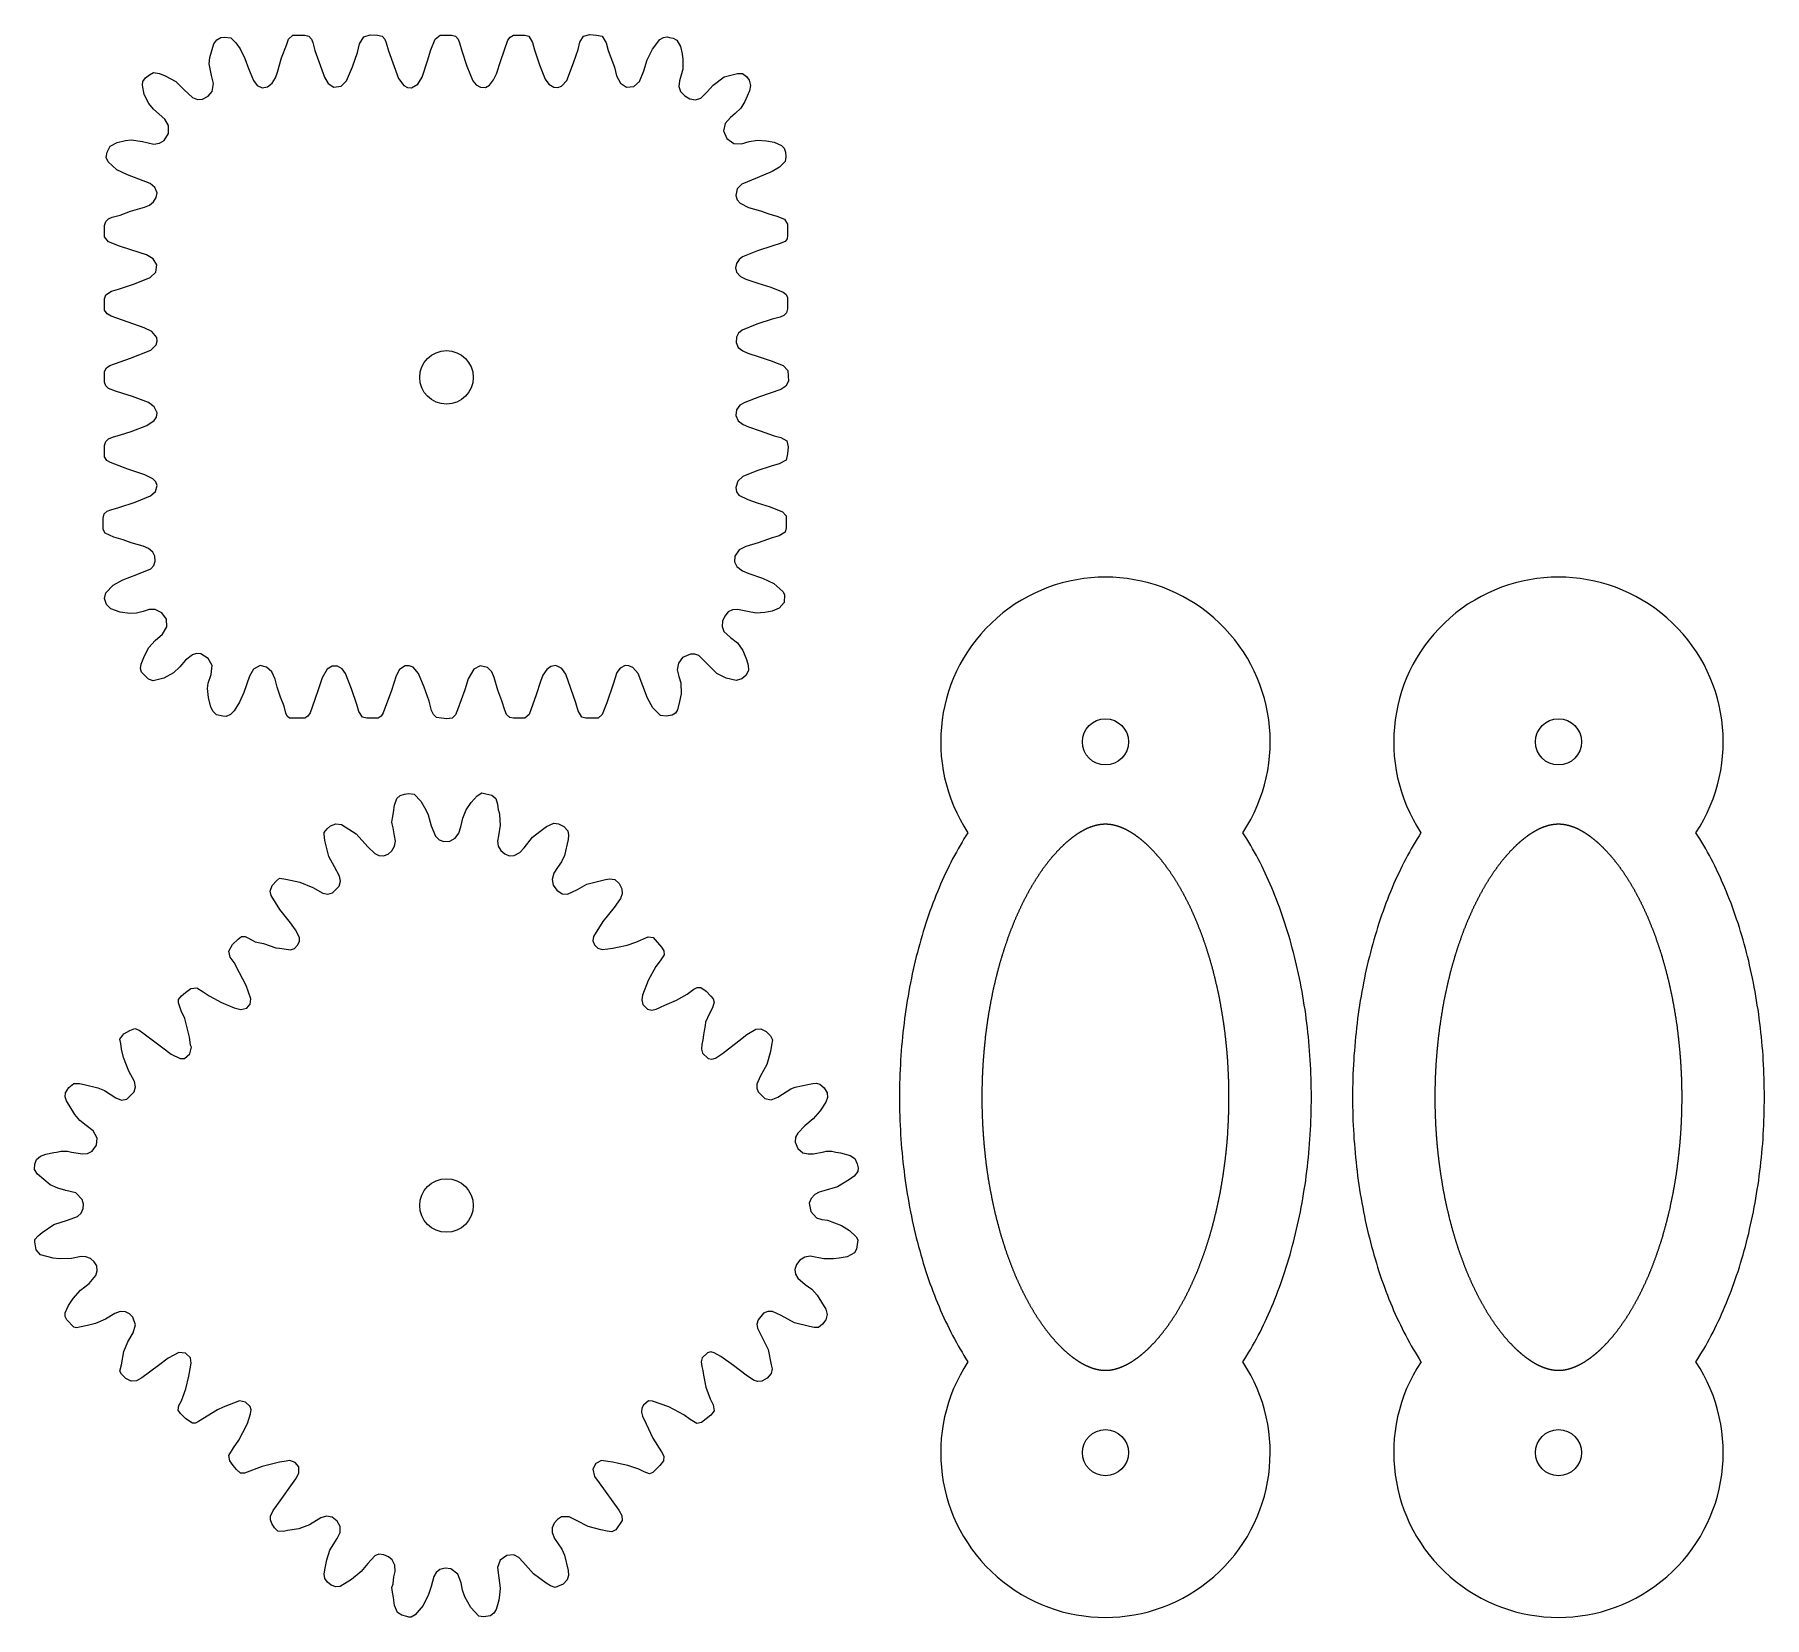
# Model space of a CAD drawing. Extents: x 0 to 210, y 0 to 192.
import ezdxf

# ---------------------------------------------------------------- set-up
doc = ezdxf.new("R2010")
doc.units = 0
doc.layers.get('0').update_dxf_attribs({"linetype": 'CONTINUOUS'})

msp = doc.modelspace()

# ---------------------------------------------------------------- linework, layer by layer
for points in [[(30.95, 109.15), (30.65, 109.39), (30.49, 109.75), (30.29, 110.6), (29.85, 111.7), (29.44, 112.94), (29.21, 113.9), (28.81, 114.77), (28.17, 115.36), (27.37, 115.54), (26.58, 115.1), (26.09, 114.27), (25.4, 112.26), (24.88, 111.11), (24.21, 110.06), (23.78, 109.61), (23.25, 109.35), (22.87, 109.39), (22.1, 109.58), (21.68, 109.97), (21.4, 110.49), (21.11, 111.67), (21, 112.75), (21.08, 113.42), (21.43, 114.48), (21.56, 115.54), (21.06, 116.42), (20.18, 116.96), (19.67, 117.01), (19.17, 116.86), (18.32, 116.22), (17.63, 115.39), (16.85, 114.67), (15.68, 114.03), (14.4, 113.7), (13.81, 113.91), (12.99, 114.73), (12.85, 115.19), (12.93, 115.7), (13.34, 116.72), (13.87, 117.75), (14.65, 118.61), (15.52, 119.34), (16.07, 120.25), (16, 121.19), (15.45, 121.94), (14.63, 122.34), (13.9, 122.34), (13.2, 122.13), (12.39, 121.92), (11.55, 121.88), (10.37, 122.04), (9.26, 122.45), (8.74, 122.95), (8.5, 123.67), (8.63, 124.38), (9.55, 125.29), (10.71, 125.95), (12.43, 126.61), (14.13, 127.31), (14.48, 127.7), (14.64, 128.24), (14.6, 128.82), (14.36, 129.31), (13.81, 129.76), (13.17, 130.05), (11.74, 130.44), (10.76, 130.79), (9.61, 131.14), (8.56, 131.63), (8.31, 132.08), (8.31, 133.46), (8.44, 133.96), (8.79, 134.28), (9.24, 134.47), (10.23, 134.73), (12.19, 135.38), (14.09, 136.17), (14.69, 136.69), (14.89, 137.41), (14.7, 137.87), (14.34, 138.23), (13.4, 138.71), (11.3, 139.4), (9.23, 140.19), (8.78, 140.46), (8.5, 140.88), (8.5, 142.26), (8.63, 142.76), (8.99, 143.08), (9.44, 143.27), (10.43, 143.54), (11.71, 143.97), (13.61, 144.69), (14.52, 145.28), (14.8, 145.72), (14.88, 146.22), (14.52, 146.97), (13.82, 147.47), (11.87, 148.2), (10.71, 148.59), (9.82, 148.85), (8.96, 149.19), (8.65, 149.52), (8.5, 149.97), (8.5, 151.25), (8.73, 151.69), (9.14, 151.99), (11.65, 152.87), (14.12, 153.82), (14.76, 154.49), (14.89, 154.93), (14.85, 155.36), (14.23, 156.12), (13.3, 156.55), (9.3, 157.97), (8.8, 158.24), (8.5, 158.68), (8.5, 160.07), (8.63, 160.56), (9.32, 161.01), (10.17, 161.25), (12.14, 161.9), (14.05, 162.66), (14.7, 163.31), (14.84, 164.2), (14.39, 164.94), (13.6, 165.4), (11.69, 166.03), (10.31, 166.46), (8.98, 166.98), (8.5, 167.59), (8.5, 168.97), (8.63, 169.47), (8.98, 169.78), (9.42, 169.96), (10.4, 170.23), (11.64, 170.69), (13.36, 171.19), (13.94, 171.44), (14.43, 171.83), (14.77, 172.35), (14.88, 172.93), (14.61, 173.59), (14.03, 174.05), (11.26, 175.11), (9.98, 175.73), (8.94, 176.7), (8.69, 177.23), (8.79, 177.89), (9.18, 178.58), (10.04, 179.05), (11.02, 179.28), (11.74, 179.35), (13.1, 179.16), (14.48, 178.86), (15.15, 178.95), (15.71, 179.29), (16.24, 180.14), (16.25, 181.12), (15.8, 181.88), (15.14, 182.49), (14.43, 183.08), (13.85, 183.79), (13.32, 184.86), (13.09, 186.02), (13.12, 186.43), (13.47, 186.88), (13.94, 187.25), (14.44, 187.53), (15.17, 187.41), (15.87, 187.13), (17.13, 186.45), (18.16, 185.44), (19.16, 184.49), (19.76, 184.25), (20.38, 184.29), (21.07, 184.65), (21.56, 185.24), (21.73, 186.2), (21.48, 187.18), (21.19, 188.61), (21.27, 189.38), (21.77, 191.03), (22.11, 191.49), (22.6, 191.78), (23.06, 191.83), (23.82, 191.74), (24.45, 191.14), (24.95, 190.4), (25.53, 189.25), (25.97, 188.04), (26.56, 186.56), (27.01, 185.98), (27.64, 185.69), (28.29, 185.81), (28.84, 186.25), (29.25, 186.89), (29.5, 187.59), (29.98, 189.32), (30.57, 190.86), (30.82, 191.6), (31.33, 192.07), (32.8, 192.07), (33.3, 191.95), (33.62, 191.6), (33.79, 191.17), (34.03, 190.2), (35.21, 186.98), (35.64, 186.22), (36.34, 185.76), (37.23, 185.88), (37.88, 186.53), (38.58, 188.24), (39.19, 189.98), (39.46, 191.01), (39.95, 191.88), (40.73, 192.13), (41.61, 192.07), (42.2, 191.95), (42.52, 191.59), (42.7, 191.15), (42.95, 190.17), (44.17, 186.81), (44.82, 185.97), (45.26, 185.72), (45.75, 185.69), (46.54, 186.13), (47.04, 186.96), (47.7, 188.97), (48.12, 190.31), (48.62, 191.6), (49.23, 192.07), (50.61, 192.07), (51.11, 191.95), (51.42, 191.59), (51.6, 191.15), (51.87, 190.17), (52.49, 188.33), (53.2, 186.54), (53.59, 186.05), (54.14, 185.76), (54.72, 185.74), (55.23, 186), (55.73, 186.64), (56.06, 187.38), (56.59, 188.98), (57.46, 191.45), (57.73, 191.84), (58.13, 192.07), (59.51, 192.07), (59.99, 191.94), (60.45, 191.2), (60.7, 190.3), (61.3, 188.49), (62, 186.73), (62.43, 186.13), (63.04, 185.76), (63.51, 185.73), (63.96, 185.88), (64.62, 186.56), (65.41, 188.73), (65.97, 190.33), (66.21, 191.22), (66.63, 191.96), (67.39, 192.14), (68.23, 192.07), (68.89, 191.94), (69.37, 191.15), (69.63, 190.2), (70.39, 188.19), (70.64, 187.15), (71.14, 186.24), (71.85, 185.76), (72.74, 185.85), (73.43, 186.46), (73.95, 187.74), (74.37, 189.06), (75.02, 190.37), (75.92, 191.53), (76.33, 191.81), (76.81, 191.88), (77.07, 191.78), (77.54, 191.7), (77.95, 191.48), (78.4, 190.7), (78.6, 189.8), (78.7, 189.12), (78.7, 187.96), (78.31, 186.54), (78.22, 185.86), (78.42, 185.24), (78.92, 184.72), (79.56, 184.36), (80.25, 184.23), (80.88, 184.43), (81.66, 185.19), (82.37, 186.02), (83.72, 187), (85.33, 187.43), (85.95, 187.41), (86.41, 187.07), (86.76, 186.6), (86.91, 185.97), (86.79, 185.33), (86.22, 184.04), (85.73, 183.23), (85.06, 182.57), (84.47, 182.09), (83.85, 181.34), (83.62, 180.47), (84.04, 179.53), (84.89, 178.92), (85.81, 178.87), (86.74, 179.16), (87.78, 179.33), (88.86, 179.25), (89.8, 179.07), (90.67, 178.69), (91, 178.34), (91.16, 177.88), (91.22, 177.3), (91.1, 176.75), (90.42, 176.03), (89.54, 175.51), (87.71, 174.75), (85.87, 173.99), (85.3, 173.4), (85.13, 172.6), (85.31, 172.1), (85.67, 171.68), (86.67, 171.16), (88.14, 170.73), (89.13, 170.4), (90.1, 170.1), (91.04, 169.72), (91.42, 169.15), (91.42, 167.77), (91.36, 167.34), (91.13, 167.01), (90.41, 166.73), (89.64, 166.52), (87.78, 165.89), (85.96, 165.16), (85.54, 164.83), (85.23, 164.35), (85.1, 163.82), (85.21, 163.31), (85.68, 162.77), (86.33, 162.44), (87.82, 161.98), (89.36, 161.49), (90.86, 160.89), (91.21, 160.62), (91.42, 160.25), (91.42, 158.87), (91.29, 158.37), (90.94, 158.05), (90.5, 157.86), (89.53, 157.59), (87.68, 156.98), (85.89, 156.25), (85.46, 155.9), (85.21, 155.43), (85.16, 154.76), (85.43, 154.16), (85.98, 153.74), (86.6, 153.46), (87.95, 153.02), (89.42, 152.54), (90.86, 151.98), (91.43, 151.35), (91.51, 150.08), (91.21, 149.45), (90.59, 149.04), (88.02, 148.16), (86.24, 147.49), (85.62, 147.15), (85.21, 146.61), (85.15, 145.9), (85.43, 145.26), (86.01, 144.81), (86.67, 144.52), (88.09, 144.06), (89.77, 143.45), (90.61, 143.24), (91.31, 142.84), (91.49, 142.09), (91.42, 141.25), (91.23, 140.5), (90.39, 140.02), (89.41, 139.76), (87.66, 139.19), (85.97, 138.48), (85.37, 137.93), (85.13, 137.17), (85.22, 136.64), (85.51, 136.22), (86.57, 135.69), (87.73, 135.32), (89.28, 134.8), (90.81, 134.21), (91.23, 133.74), (91.23, 132.26), (91.1, 131.76), (90.4, 131.31), (89.55, 131.05), (87.83, 130.45), (86.36, 130.01), (85.52, 129.58), (85.01, 128.82), (84.98, 128.15), (85.26, 127.57), (85.93, 127.05), (86.7, 126.72), (88.35, 126.17), (89.74, 125.52), (90.84, 124.54), (91.04, 124.17), (90.99, 123.22), (90.41, 122.51), (89.56, 122.15), (88.66, 121.97), (87.58, 121.9), (86.53, 122.1), (85.32, 122.37), (84.73, 122.31), (84.2, 122.05), (83.78, 121.56), (83.52, 120.94), (83.47, 120.29), (83.68, 119.7), (84.47, 118.96), (85.35, 118.3), (86, 117.36), (86.42, 116.27), (86.64, 115.61), (86.66, 114.94), (86.36, 114.36), (85.84, 113.93), (85.18, 113.75), (83.97, 114.02), (82.84, 114.6), (81.72, 115.66), (80.63, 116.76), (80.15, 116.94), (79.62, 116.94), (78.65, 116.51), (78.17, 115.83), (78.02, 115.01), (78.2, 114.23), (78.46, 113.47), (78.51, 112.1), (78.3, 111.17), (78.03, 110.18), (77.79, 109.78), (77.41, 109.52), (76.67, 109.39), (76, 109.48), (75.06, 110.42), (74.4, 111.6), (73.85, 113.1), (73.29, 114.6), (72.61, 115.33), (72.16, 115.52), (71.68, 115.54), (71.1, 115.24), (70.69, 114.69), (70.23, 113.27), (69.45, 111.03), (68.92, 109.6), (68.4, 109.15), (66.92, 109.15), (66.44, 109.29), (65.97, 110.07), (65.71, 111.02), (64.48, 114.49), (64.01, 115.18), (63.29, 115.54), (62.69, 115.44), (62.18, 115.06), (61.71, 114.37), (61.41, 113.61), (60.9, 112), (60.04, 109.62), (59.5, 109.15), (58.12, 109.15), (57.69, 109.23), (57.3, 109.61), (57.07, 110.12), (56.74, 111.26), (56.25, 112.56), (55.79, 114.08), (55.49, 114.78), (54.98, 115.31), (54.11, 115.5), (53.31, 115.13), (52.65, 113.95), (52.22, 112.62), (51.34, 110.19), (51.11, 109.57), (50.69, 109.15), (50.06, 109.1), (49.4, 109.15), (48.79, 109.23), (48.41, 109.6), (48.19, 110.1), (47.89, 111.22), (47.3, 112.93), (46.62, 114.6), (45.94, 115.34), (45.47, 115.52), (44.99, 115.51), (44.31, 115.06), (43.89, 114.32), (43.33, 112.54), (42.33, 109.8), (42.09, 109.39), (41.7, 109.15), (40.32, 109.15), (39.82, 109.28), (39.37, 109.98), (39.12, 110.84), (38.47, 112.74), (37.73, 114.6), (37.34, 115.14), (36.79, 115.47), (36.12, 115.47), (35.53, 115.13), (34.9, 114.06), (34.5, 112.83), (34, 111.3), (33.45, 109.8), (33.19, 109.4), (32.8, 109.15), (31.41, 109.15), (30.95, 109.15)], [(45.45, 0.03), (45.19, 0.12), (44.57, 0.26), (44.07, 0.59), (43.69, 1.45), (43.57, 2.4), (43.47, 3.08), (43.36, 3.64), (43.52, 4.07), (43.62, 4.91), (43.76, 5.59), (43.73, 6.33), (43.41, 6.99), (42.95, 7.37), (42.39, 7.61), (41.81, 7.67), (41.29, 7.48), (40.44, 6.56), (39.65, 5.58), (38.46, 4.6), (37.1, 3.77), (36.56, 3.72), (36.02, 3.91), (35.55, 4.26), (35.22, 4.73), (35.15, 5.25), (35.25, 5.78), (35.48, 7), (35.86, 8.17), (36.74, 9.59), (37.09, 10.29), (37.1, 11.04), (36.74, 11.7), (36.14, 12.16), (35.45, 12.29), (34.76, 12.07), (33.39, 11.25), (32.09, 10.76), (30.7, 10.53), (30.22, 10.43), (29.53, 10.45), (29.13, 10.88), (28.82, 11.4), (28.63, 11.83), (28.62, 12.29), (28.95, 12.97), (29.39, 13.6), (31.72, 16.81), (32.08, 17.52), (32.09, 18.26), (31.65, 18.8), (30.99, 19.04), (30.31, 18.94), (29.73, 18.85), (27.61, 18.31), (25.5, 17.52), (24.98, 17.51), (24.5, 17.94), (24.1, 18.46), (23.69, 19.01), (23.57, 19.64), (24.13, 20.6), (24.8, 21.53), (25.26, 22.44), (25.83, 23.55), (26.21, 24.73), (26.28, 25.18), (26.17, 25.6), (25.6, 26.14), (24.86, 26.28), (22.9, 25.51), (22.2, 25.18), (19.91, 23.77), (19.54, 23.59), (19.15, 23.59), (18.38, 24.09), (17.73, 24.77), (17.42, 25.17), (17.53, 25.74), (17.82, 26.29), (18.36, 27.75), (18.71, 29.28), (18.89, 30.17), (18.99, 30.85), (18.91, 31.51), (18.3, 32.06), (17.52, 32.16), (16.23, 31.48), (15.03, 30.58), (13.02, 29.08), (12.39, 28.72), (11.73, 28.67), (11.08, 29.01), (10.57, 29.54), (10.36, 29.91), (10.53, 30.66), (10.82, 32.27), (11.3, 33.45), (11.96, 34.56), (12.23, 35.52), (11.94, 36.44), (11.54, 36.85), (11.03, 37.11), (10.37, 37.14), (9.74, 36.91), (8.6, 36.21), (7.4, 35.66), (6.44, 35.44), (5.47, 35.25), (5.1, 35.17), (4.75, 35.22), (3.91, 36.14), (3.7, 36.54), (3.7, 36.97), (4.11, 37.88), (4.67, 38.71), (5.57, 39.71), (6.62, 40.54), (7.44, 41.49), (7.61, 42.08), (7.54, 42.67), (7.24, 43.17), (6.78, 43.55), (6.22, 43.78), (5.64, 43.81), (4.49, 43.57), (3.03, 43.52), (2.25, 43.62), (0.72, 44.02), (0.21, 44.62), (0.01, 45.61), (0.04, 45.86), (0.42, 46.33), (0.91, 46.72), (2.33, 47.71), (3.99, 48.21), (5.19, 48.67), (5.65, 49.09), (5.91, 49.64), (5.93, 50.18), (5.77, 50.72), (5.02, 51.53), (3.8, 51.84), (2.81, 52.09), (1.9, 52.52), (0.34, 53.81), (0, 54.38), (0.02, 55), (0.24, 55.58), (0.72, 56.01), (1.37, 56.22), (2.34, 56.44), (2.64, 56.49), (3.22, 56.58), (3.99, 56.58), (4.48, 56.49), (5.81, 56.27), (6.44, 56.32), (7, 56.6), (7.51, 57.32), (7.61, 58.19), (7.12, 59.08), (6.26, 59.73), (5.49, 60.32), (4.87, 61.03), (3.88, 62.7), (3.71, 63.18), (3.75, 63.66), (4.15, 64.33), (4.75, 64.8), (5.45, 64.81), (6.03, 64.71), (7.68, 64.28), (8.49, 63.96), (9.85, 63.07), (10.53, 62.8), (11.2, 62.92), (12.07, 63.79), (12.26, 64.39), (12.14, 65.04), (11.46, 66.31), (10.8, 67.98), (10.57, 68.97), (10.48, 69.65), (10.36, 70.21), (10.84, 70.84), (11.58, 71.26), (12.16, 71.49), (12.68, 71.28), (13.16, 70.95), (15.58, 69.14), (16.58, 68.38), (17.66, 67.83), (18.21, 67.86), (18.83, 68.4), (19.04, 69.21), (18.94, 69.47), (18.89, 69.84), (18.8, 70.42), (18.23, 72.71), (17.79, 73.65), (17.46, 74.6), (17.46, 74.99), (17.85, 75.46), (18.34, 75.85), (18.98, 76.33), (19.7, 76.43), (20.46, 75.96), (21.19, 75.44), (22.69, 74.66), (24.24, 74), (25.02, 73.8), (25.75, 73.95), (26.18, 74.46), (26.27, 75.1), (25.69, 76.71), (24.89, 78.23), (24.22, 79.49), (23.73, 80.16), (23.57, 80.89), (24.03, 81.67), (24.72, 82.32), (25.12, 82.65), (25.55, 82.64), (25.95, 82.47), (26.76, 82.02), (27.77, 81.79), (29.28, 81.3), (29.73, 81.26), (30.31, 81.16), (31.07, 81.05), (31.54, 81.22), (31.93, 81.59), (32.16, 82.06), (32.15, 82.55), (31.68, 83.48), (31.06, 84.33), (29.78, 85.93), (28.72, 87.65), (28.58, 88.15), (28.85, 88.85), (29.37, 89.43), (29.75, 89.72), (30.5, 89.63), (32.2, 89.26), (33.79, 88.59), (34.98, 87.93), (35.6, 87.8), (36.18, 87.95), (36.98, 88.78), (37.12, 89.37), (37.02, 89.97), (36.4, 91.1), (35.72, 92.38), (35.25, 94.32), (35.14, 95.08), (35.17, 95.3), (35.5, 95.73), (35.94, 96.08), (36.58, 96.35), (37.27, 96.25), (39.02, 95.11), (40.44, 93.55), (41.29, 92.72), (41.8, 92.47), (42.36, 92.43), (42.92, 92.65), (43.38, 93.07), (43.7, 93.62), (43.81, 94.22), (43.71, 94.87), (43.52, 95.86), (43.42, 96.35), (43.37, 96.54), (43.47, 97.03), (43.57, 97.71), (43.68, 98.59), (43.98, 99.41), (44.38, 99.76), (44.92, 99.93), (45.41, 100.03), (46.07, 99.93), (46.87, 99.08), (47.49, 98.04), (47.78, 97.43), (48.16, 96.08), (48.65, 94.84), (49.11, 94.39), (49.69, 94.17), (50.43, 94.23), (51.06, 94.58), (51.52, 95.21), (51.74, 95.96), (51.98, 97.04), (52.39, 98.03), (52.98, 98.94), (53.73, 99.74), (54.3, 100.08), (54.8, 99.98), (55.49, 99.82), (56, 99.4), (56.2, 98.74), (56.29, 98.04), (56.39, 97.71), (56.44, 97.42), (56.53, 96.16), (56.3, 94.87), (56.2, 94.25), (56.28, 93.63), (56.59, 93.1), (57.07, 92.69), (57.63, 92.46), (58.22, 92.47), (58.9, 92.85), (59.42, 93.43), (60.45, 94.71), (61.35, 95.41), (62.16, 96), (63.05, 96.42), (63.6, 96.35), (64.26, 96.02), (64.75, 95.49), (64.83, 94.97), (64.76, 94.42), (64.32, 92.49), (63.96, 91.73), (63.48, 91.05), (63.04, 90.36), (62.82, 89.58), (62.97, 88.89), (63.41, 88.27), (64.03, 87.85), (64.71, 87.79), (65.89, 88.35), (67.05, 89.02), (69.31, 89.58), (69.79, 89.67), (70.44, 89.59), (70.95, 89.08), (71.29, 88.43), (71.35, 87.84), (71.13, 87.26), (70.36, 86.16), (69, 84.46), (67.85, 82.64), (67.78, 82.12), (67.97, 81.63), (68.39, 81.24), (68.92, 81.06), (69.6, 81.16), (70.18, 81.26), (70.76, 81.35), (71.92, 81.6), (73, 81.97), (74.5, 82.62), (75.09, 82.52), (76.1, 81.37), (76.38, 80.92), (76.42, 80.43), (75.96, 79.69), (75.41, 79), (74.5, 77.32), (73.82, 75.54), (73.71, 74.96), (73.84, 74.4), (74.42, 73.82), (74.93, 73.71), (75.45, 73.84), (76.5, 74.31), (77.91, 74.91), (79.24, 75.65), (80.03, 76.27), (80.44, 76.48), (80.87, 76.47), (81.54, 76.02), (82.11, 75.42), (82.39, 75.09), (82.51, 74.69), (82.28, 73.99), (81.93, 73.32), (81.45, 72.24), (81.4, 71.87), (81.3, 71.19), (81.21, 70.71), (81.11, 70.13), (81.01, 69.55), (80.97, 69), (81.1, 68.5), (81.77, 67.83), (82.21, 67.76), (82.65, 67.9), (83.51, 68.44), (85.49, 69.99), (86.46, 70.75), (87.56, 71.39), (88.18, 71.44), (88.81, 71.11), (89.33, 70.61), (89.58, 70.13), (89.48, 69.48), (89.33, 68.68), (88.89, 67.11), (88.09, 65.66), (87.69, 64.72), (87.67, 64.24), (87.84, 63.79), (88.64, 62.99), (89.42, 62.84), (90.22, 63.15), (91.8, 64.18), (92.32, 64.37), (93.88, 64.71), (94.46, 64.81), (94.91, 64.84), (95.32, 64.73), (95.85, 64.28), (96.2, 63.68), (96.26, 63.11), (96.07, 62.55), (95.38, 61.49), (94.53, 60.51), (93.52, 59.67), (92.64, 58.8), (92.38, 58.28), (92.32, 57.71), (92.64, 56.94), (93.28, 56.4), (93.9, 56.26), (94.56, 56.29), (95.81, 56.53), (96.11, 56.58), (96.79, 56.58), (97.27, 56.49), (97.85, 56.39), (99, 56.09), (99.58, 55.69), (99.88, 55.06), (99.97, 54.58), (99.93, 54.11), (99.5, 53.58), (98.91, 53.17), (97.46, 52.28), (95.83, 51.79), (95.24, 51.64), (94.73, 51.33), (94.27, 50.86), (94.03, 50.27), (94.23, 49.26), (94.93, 48.5), (95.58, 48.3), (96.27, 48.21), (97.95, 47.56), (98.92, 46.97), (99.73, 46.19), (99.93, 45.82), (99.88, 45.26), (99.78, 44.72), (99.52, 44.26), (98.66, 43.78), (97.66, 43.62), (96.98, 43.52), (95.82, 43.52), (94.16, 43.86), (93.51, 43.74), (92.92, 43.38), (92.49, 42.85), (92.31, 42.22), (92.39, 41.67), (92.66, 41.18), (93.54, 40.42), (94.35, 39.84), (95.02, 39.12), (96.06, 37.42), (96.22, 36.76), (96.06, 36.12), (95.67, 35.6), (95.16, 35.21), (94.66, 35.2), (94.08, 35.3), (92.25, 35.74), (90.62, 36.66), (89.57, 37.13), (89, 37.14), (88.5, 36.93), (87.83, 36.11), (87.7, 35.6), (87.75, 35.1), (88.4, 33.8), (89.05, 32.51), (89.43, 30.65), (89.53, 30.17), (89.44, 29.6), (88.94, 29.03), (88.28, 28.67), (87.78, 28.63), (87.29, 28.79), (86.37, 29.4), (84.84, 30.56), (83.29, 31.67), (82.5, 32.12), (82.09, 32.22), (81.7, 32.13), (81.03, 31.53), (80.94, 31.01), (81.01, 30.46), (81.11, 29.97), (81.21, 29.39), (81.49, 27.93), (82, 26.53), (82.39, 25.81), (82.5, 25.08), (82.09, 24.54), (81.51, 24.11), (80.98, 23.67), (80.38, 23.54), (79.58, 24.01), (78.82, 24.59), (76.98, 25.58), (75.03, 26.23), (74.51, 26.29), (73.91, 25.75), (73.71, 25.4), (73.68, 24.91), (73.81, 24.43), (74.25, 23.48), (75.07, 21.74), (76.12, 20.11), (76.38, 19.58), (76.35, 19.02), (75.9, 18.42), (75.34, 17.87), (75.04, 17.57), (74.66, 17.44), (74, 17.67), (73.36, 18.01), (72.02, 18.46), (70.88, 18.7), (70.18, 18.85), (69.6, 18.94), (68.84, 19.06), (68.13, 18.69), (67.76, 17.98), (67.99, 17.12), (68.53, 16.34), (70.94, 13), (71.29, 12.39), (71.34, 11.76), (70.58, 10.64), (70.08, 10.38), (69.51, 10.48), (68.73, 10.62), (67.19, 11.02), (65.79, 11.77), (64.9, 12.2), (63.97, 12.19), (63.47, 11.88), (63.08, 11.43), (62.85, 10.88), (62.84, 10.31), (63.13, 9.57), (63.56, 8.92), (64.01, 8.27), (64.32, 7.54), (64.76, 5.69), (64.81, 5.1), (64.67, 4.56), (64.16, 4.04), (63.5, 3.74), (63.18, 3.64), (62.63, 3.83), (62.12, 4.14), (60.57, 5.3), (59.29, 6.75), (58.8, 7.29), (58.16, 7.6), (57.31, 7.53), (56.54, 6.94), (56.2, 6.05), (56.34, 4.81), (56.53, 3.56), (56.44, 2.69), (56.34, 2.11), (56.04, 0.95), (55.77, 0.5), (55.34, 0.2), (54.5, 0.08), (53.93, 0.16), (52.94, 1.19), (52.23, 2.48), (51.93, 3.32), (51.77, 4.21), (51.37, 5.23), (50.55, 5.9), (49.86, 5.99), (49.2, 5.8), (48.75, 5.44), (48.45, 4.95), (48.16, 3.77), (47.84, 2.8), (47.17, 1.44), (46.21, 0.3), (45.7, 0.03), (45.45, 0.03)]]:
    msp.add_lwpolyline(points, close=True)
at = {"linetype": 'CONTINUOUS'}
for points in [[(146.69, 95.26, 1.858715), (113.31, 95.26, 0.538006)], [(201.69, 95.26, 1.858715), (168.31, 95.26, 0.538006)]]:
    msp.add_lwpolyline(points, format="xyb", dxfattribs=at)
for points in [[(113.31, 95.26, 0), (113.07, 94.88, 0), (112.83, 94.5, 0), (112.59, 94.1, 0), (112.36, 93.71, 0), (112.13, 93.3, 0), (111.9, 92.9, 0), (111.67, 92.48, 0), (111.45, 92.07, 0), (111.23, 91.64, 0), (111.02, 91.22, 0), (110.81, 90.79, 0), (110.6, 90.35, 0), (110.39, 89.91, 0), (110.19, 89.46, 0), (109.99, 89.01, 0), (109.8, 88.55, 0), (109.61, 88.09, 0), (109.42, 87.63, 0), (109.23, 87.16, 0), (109.05, 86.69, 0), (108.88, 86.21, 0), (108.7, 85.73, 0), (108.53, 85.25, 0), (108.37, 84.76, 0), (108.2, 84.27, 0), (108.04, 83.77, 0), (107.89, 83.27, 0), (107.74, 82.77, 0), (107.59, 82.27, 0), (107.45, 81.76, 0), (107.31, 81.25, 0), (107.17, 80.73, 0), (107.04, 80.21, 0), (106.91, 79.69, 0), (106.79, 79.17, 0), (106.67, 78.64, 0), (106.55, 78.11, 0), (106.44, 77.58, 0), (106.33, 77.04, 0), (106.23, 76.51, 0), (106.13, 75.97, 0), (106.04, 75.42, 0), (105.94, 74.88, 0), (105.86, 74.33, 0), (105.77, 73.79, 0), (105.69, 73.24, 0), (105.62, 72.69, 0), (105.55, 72.13, 0), (105.48, 71.58, 0), (105.42, 71.02, 0), (105.36, 70.47, 0), (105.31, 69.91, 0), (105.26, 69.35, 0), (105.22, 68.79, 0), (105.17, 68.22, 0), (105.14, 67.66, 0), (105.11, 67.1, 0), (105.08, 66.53, 0), (105.05, 65.97, 0), (105.03, 65.41, 0), (105.02, 64.84, 0), (105.01, 64.27, 0), (105, 63.71, 0), (105, 63.14, 0), (105, 62.58, 0), (105.01, 62.01, 0), (105.02, 61.44, 0), (105.03, 60.88, 0), (105.05, 60.31, 0), (105.08, 59.75, 0), (105.11, 59.18, 0), (105.14, 58.62, 0), (105.17, 58.06, 0), (105.22, 57.5, 0), (105.26, 56.94, 0), (105.31, 56.38, 0), (105.36, 55.82, 0), (105.42, 55.26, 0), (105.48, 54.7, 0), (105.55, 54.15, 0), (105.62, 53.6, 0), (105.69, 53.05, 0), (105.77, 52.5, 0), (105.86, 51.95, 0), (105.94, 51.4, 0), (106.04, 50.86, 0), (106.13, 50.32, 0), (106.23, 49.78, 0), (106.33, 49.24, 0), (106.44, 48.71, 0), (106.55, 48.17, 0), (106.67, 47.64, 0), (106.79, 47.12, 0), (106.91, 46.59, 0), (107.04, 46.07, 0), (107.17, 45.55, 0), (107.31, 45.04, 0), (107.45, 44.53, 0), (107.59, 44.02, 0), (107.74, 43.51, 0), (107.89, 43.01, 0), (108.04, 42.51, 0), (108.2, 42.01, 0), (108.37, 41.52, 0), (108.53, 41.03, 0), (108.7, 40.55, 0), (108.88, 40.07, 0), (109.05, 39.59, 0), (109.23, 39.12, 0), (109.42, 38.65, 0), (109.61, 38.19, 0), (109.8, 37.73, 0), (109.99, 37.27, 0), (110.19, 36.82, 0), (110.39, 36.38, 0), (110.6, 35.93, 0), (110.81, 35.5, 0), (111.02, 35.07, 0), (111.23, 34.64, 0), (111.45, 34.22, 0), (111.67, 33.8, 0), (111.9, 33.39, 0), (112.13, 32.98, 0), (112.36, 32.58, 0), (112.59, 32.18, 0), (112.83, 31.79, 0), (113.07, 31.4, 0), (113.31, 31.02, 0)], [(146.69, 31.02, 0), (146.93, 31.4, 0), (147.17, 31.79, 0), (147.41, 32.18, 0), (147.64, 32.58, 0), (147.87, 32.98, 0), (148.1, 33.39, 0), (148.33, 33.8, 0), (148.55, 34.22, 0), (148.77, 34.64, 0), (148.98, 35.07, 0), (149.19, 35.5, 0), (149.4, 35.93, 0), (149.61, 36.38, 0), (149.81, 36.82, 0), (150.01, 37.27, 0), (150.2, 37.73, 0), (150.39, 38.19, 0), (150.58, 38.65, 0), (150.77, 39.12, 0), (150.95, 39.59, 0), (151.12, 40.07, 0), (151.3, 40.55, 0), (151.47, 41.03, 0), (151.63, 41.52, 0), (151.8, 42.01, 0), (151.96, 42.51, 0), (152.11, 43.01, 0), (152.26, 43.51, 0), (152.41, 44.02, 0), (152.55, 44.53, 0), (152.69, 45.04, 0), (152.83, 45.55, 0), (152.96, 46.07, 0), (153.09, 46.59, 0), (153.21, 47.12, 0), (153.33, 47.64, 0), (153.45, 48.17, 0), (153.56, 48.71, 0), (153.67, 49.24, 0), (153.77, 49.78, 0), (153.87, 50.32, 0), (153.97, 50.86, 0), (154.06, 51.4, 0), (154.14, 51.95, 0), (154.23, 52.5, 0), (154.31, 53.05, 0), (154.38, 53.6, 0), (154.45, 54.15, 0), (154.52, 54.7, 0), (154.58, 55.26, 0), (154.64, 55.82, 0), (154.69, 56.38, 0), (154.74, 56.94, 0), (154.79, 57.5, 0), (154.83, 58.06, 0), (154.86, 58.62, 0), (154.9, 59.18, 0), (154.92, 59.75, 0), (154.95, 60.31, 0), (154.97, 60.88, 0), (154.98, 61.44, 0), (154.99, 62.01, 0), (155, 62.58, 0), (155, 63.14, 0), (155, 63.71, 0), (154.99, 64.27, 0), (154.98, 64.84, 0), (154.97, 65.41, 0), (154.95, 65.97, 0), (154.92, 66.53, 0), (154.9, 67.1, 0), (154.86, 67.66, 0), (154.83, 68.22, 0), (154.79, 68.79, 0), (154.74, 69.35, 0), (154.69, 69.91, 0), (154.64, 70.47, 0), (154.58, 71.02, 0), (154.52, 71.58, 0), (154.45, 72.13, 0), (154.38, 72.69, 0), (154.31, 73.24, 0), (154.23, 73.79, 0), (154.14, 74.33, 0), (154.06, 74.88, 0), (153.97, 75.42, 0), (153.87, 75.97, 0), (153.77, 76.51, 0), (153.67, 77.04, 0), (153.56, 77.58, 0), (153.45, 78.11, 0), (153.33, 78.64, 0), (153.21, 79.17, 0), (153.09, 79.69, 0), (152.96, 80.21, 0), (152.83, 80.73, 0), (152.69, 81.25, 0), (152.55, 81.76, 0), (152.41, 82.27, 0), (152.26, 82.77, 0), (152.11, 83.27, 0), (151.96, 83.77, 0), (151.8, 84.27, 0), (151.63, 84.76, 0), (151.47, 85.25, 0), (151.3, 85.73, 0), (151.12, 86.21, 0), (150.95, 86.69, 0), (150.77, 87.16, 0), (150.58, 87.63, 0), (150.39, 88.09, 0), (150.2, 88.55, 0), (150.01, 89.01, 0), (149.81, 89.46, 0), (149.61, 89.91, 0), (149.4, 90.35, 0), (149.19, 90.79, 0), (148.98, 91.22, 0), (148.77, 91.64, 0), (148.55, 92.07, 0), (148.33, 92.48, 0), (148.1, 92.9, 0), (147.87, 93.3, 0), (147.64, 93.71, 0), (147.41, 94.1, 0), (147.17, 94.5, 0), (146.93, 94.88, 0), (146.69, 95.26, 0)], [(168.31, 95.26, 0), (168.07, 94.88, 0), (167.83, 94.5, 0), (167.59, 94.1, 0), (167.36, 93.71, 0), (167.13, 93.3, 0), (166.9, 92.9, 0), (166.67, 92.48, 0), (166.45, 92.07, 0), (166.23, 91.64, 0), (166.02, 91.22, 0), (165.81, 90.79, 0), (165.6, 90.35, 0), (165.39, 89.91, 0), (165.19, 89.46, 0), (164.99, 89.01, 0), (164.8, 88.55, 0), (164.61, 88.09, 0), (164.42, 87.63, 0), (164.23, 87.16, 0), (164.05, 86.69, 0), (163.88, 86.21, 0), (163.7, 85.73, 0), (163.53, 85.25, 0), (163.37, 84.76, 0), (163.2, 84.27, 0), (163.04, 83.77, 0), (162.89, 83.27, 0), (162.74, 82.77, 0), (162.59, 82.27, 0), (162.45, 81.76, 0), (162.31, 81.25, 0), (162.17, 80.73, 0), (162.04, 80.21, 0), (161.91, 79.69, 0), (161.79, 79.17, 0), (161.67, 78.64, 0), (161.55, 78.11, 0), (161.44, 77.58, 0), (161.33, 77.04, 0), (161.23, 76.51, 0), (161.13, 75.97, 0), (161.04, 75.42, 0), (160.94, 74.88, 0), (160.86, 74.33, 0), (160.77, 73.79, 0), (160.69, 73.24, 0), (160.62, 72.69, 0), (160.55, 72.13, 0), (160.48, 71.58, 0), (160.42, 71.02, 0), (160.36, 70.47, 0), (160.31, 69.91, 0), (160.26, 69.35, 0), (160.22, 68.79, 0), (160.17, 68.22, 0), (160.14, 67.66, 0), (160.11, 67.1, 0), (160.08, 66.53, 0), (160.05, 65.97, 0), (160.03, 65.41, 0), (160.02, 64.84, 0), (160.01, 64.27, 0), (160, 63.71, 0), (160, 63.14, 0), (160, 62.58, 0), (160.01, 62.01, 0), (160.02, 61.44, 0), (160.03, 60.88, 0), (160.05, 60.31, 0), (160.08, 59.75, 0), (160.11, 59.18, 0), (160.14, 58.62, 0), (160.17, 58.06, 0), (160.22, 57.5, 0), (160.26, 56.94, 0), (160.31, 56.38, 0), (160.36, 55.82, 0), (160.42, 55.26, 0), (160.48, 54.7, 0), (160.55, 54.15, 0), (160.62, 53.6, 0), (160.69, 53.05, 0), (160.77, 52.5, 0), (160.86, 51.95, 0), (160.94, 51.4, 0), (161.04, 50.86, 0), (161.13, 50.32, 0), (161.23, 49.78, 0), (161.33, 49.24, 0), (161.44, 48.71, 0), (161.55, 48.17, 0), (161.67, 47.64, 0), (161.79, 47.12, 0), (161.91, 46.59, 0), (162.04, 46.07, 0), (162.17, 45.55, 0), (162.31, 45.04, 0), (162.45, 44.53, 0), (162.59, 44.02, 0), (162.74, 43.51, 0), (162.89, 43.01, 0), (163.04, 42.51, 0), (163.2, 42.01, 0), (163.37, 41.52, 0), (163.53, 41.03, 0), (163.7, 40.55, 0), (163.88, 40.07, 0), (164.05, 39.59, 0), (164.23, 39.12, 0), (164.42, 38.65, 0), (164.61, 38.19, 0), (164.8, 37.73, 0), (164.99, 37.27, 0), (165.19, 36.82, 0), (165.39, 36.38, 0), (165.6, 35.93, 0), (165.81, 35.5, 0), (166.02, 35.07, 0), (166.23, 34.64, 0), (166.45, 34.22, 0), (166.67, 33.8, 0), (166.9, 33.39, 0), (167.13, 32.98, 0), (167.36, 32.58, 0), (167.59, 32.18, 0), (167.83, 31.79, 0), (168.07, 31.4, 0), (168.31, 31.02, 0)], [(201.69, 31.02, 0), (201.93, 31.4, 0), (202.17, 31.79, 0), (202.41, 32.18, 0), (202.64, 32.58, 0), (202.87, 32.98, 0), (203.1, 33.39, 0), (203.33, 33.8, 0), (203.55, 34.22, 0), (203.77, 34.64, 0), (203.98, 35.07, 0), (204.19, 35.5, 0), (204.4, 35.93, 0), (204.61, 36.38, 0), (204.81, 36.82, 0), (205.01, 37.27, 0), (205.2, 37.73, 0), (205.39, 38.19, 0), (205.58, 38.65, 0), (205.77, 39.12, 0), (205.95, 39.59, 0), (206.12, 40.07, 0), (206.3, 40.55, 0), (206.47, 41.03, 0), (206.63, 41.52, 0), (206.8, 42.01, 0), (206.96, 42.51, 0), (207.11, 43.01, 0), (207.26, 43.51, 0), (207.41, 44.02, 0), (207.55, 44.53, 0), (207.69, 45.04, 0), (207.83, 45.55, 0), (207.96, 46.07, 0), (208.09, 46.59, 0), (208.21, 47.12, 0), (208.33, 47.64, 0), (208.45, 48.17, 0), (208.56, 48.71, 0), (208.67, 49.24, 0), (208.77, 49.78, 0), (208.87, 50.32, 0), (208.97, 50.86, 0), (209.06, 51.4, 0), (209.14, 51.95, 0), (209.23, 52.5, 0), (209.31, 53.05, 0), (209.38, 53.6, 0), (209.45, 54.15, 0), (209.52, 54.7, 0), (209.58, 55.26, 0), (209.64, 55.82, 0), (209.69, 56.38, 0), (209.74, 56.94, 0), (209.79, 57.5, 0), (209.83, 58.06, 0), (209.86, 58.62, 0), (209.9, 59.18, 0), (209.92, 59.75, 0), (209.95, 60.31, 0), (209.97, 60.88, 0), (209.98, 61.44, 0), (209.99, 62.01, 0), (210, 62.58, 0), (210, 63.14, 0), (210, 63.71, 0), (209.99, 64.27, 0), (209.98, 64.84, 0), (209.97, 65.41, 0), (209.95, 65.97, 0), (209.92, 66.53, 0), (209.9, 67.1, 0), (209.86, 67.66, 0), (209.83, 68.22, 0), (209.79, 68.79, 0), (209.74, 69.35, 0), (209.69, 69.91, 0), (209.64, 70.47, 0), (209.58, 71.02, 0), (209.52, 71.58, 0), (209.45, 72.13, 0), (209.38, 72.69, 0), (209.31, 73.24, 0), (209.23, 73.79, 0), (209.14, 74.33, 0), (209.06, 74.88, 0), (208.97, 75.42, 0), (208.87, 75.97, 0), (208.77, 76.51, 0), (208.67, 77.04, 0), (208.56, 77.58, 0), (208.45, 78.11, 0), (208.33, 78.64, 0), (208.21, 79.17, 0), (208.09, 79.69, 0), (207.96, 80.21, 0), (207.83, 80.73, 0), (207.69, 81.25, 0), (207.55, 81.76, 0), (207.41, 82.27, 0), (207.26, 82.77, 0), (207.11, 83.27, 0), (206.96, 83.77, 0), (206.8, 84.27, 0), (206.63, 84.76, 0), (206.47, 85.25, 0), (206.3, 85.73, 0), (206.12, 86.21, 0), (205.95, 86.69, 0), (205.77, 87.16, 0), (205.58, 87.63, 0), (205.39, 88.09, 0), (205.2, 88.55, 0), (205.01, 89.01, 0), (204.81, 89.46, 0), (204.61, 89.91, 0), (204.4, 90.35, 0), (204.19, 90.79, 0), (203.98, 91.22, 0), (203.77, 91.64, 0), (203.55, 92.07, 0), (203.33, 92.48, 0), (203.1, 92.9, 0), (202.87, 93.3, 0), (202.64, 93.71, 0), (202.41, 94.1, 0), (202.17, 94.5, 0), (201.93, 94.88, 0), (201.69, 95.26, 0)]]:
    msp.add_polyline3d(points, dxfattribs=at)
for points in [[(130, 96.28, 0), (129.98, 96.28, 0), (129.96, 96.28, 0), (129.94, 96.28, 0), (129.92, 96.28, 0), (129.89, 96.28, 0), (129.87, 96.28, 0), (129.85, 96.28, 0), (129.83, 96.28, 0), (129.81, 96.28, 0), (129.79, 96.28, 0), (129.77, 96.28, 0), (129.75, 96.28, 0), (129.73, 96.27, 0), (129.7, 96.27, 0), (129.68, 96.27, 0), (129.66, 96.27, 0), (129.64, 96.27, 0), (129.62, 96.27, 0), (129.6, 96.27, 0), (129.58, 96.26, 0), (129.55, 96.26, 0), (129.53, 96.26, 0), (129.51, 96.26, 0), (129.49, 96.25, 0), (129.47, 96.25, 0), (129.45, 96.25, 0), (129.42, 96.25, 0), (129.4, 96.24, 0), (129.38, 96.24, 0), (129.36, 96.24, 0), (129.34, 96.23, 0), (129.31, 96.23, 0), (129.29, 96.23, 0), (129.27, 96.22, 0), (129.25, 96.22, 0), (129.23, 96.22, 0), (129.2, 96.21, 0), (129.18, 96.21, 0), (129.16, 96.2, 0), (129.14, 96.2, 0), (129.11, 96.2, 0), (129.09, 96.19, 0), (129.07, 96.19, 0), (129.04, 96.18, 0), (129.02, 96.18, 0), (129, 96.17, 0), (128.98, 96.17, 0), (128.95, 96.16, 0), (128.93, 96.16, 0), (128.91, 96.15, 0), (128.88, 96.15, 0), (128.86, 96.14, 0), (128.84, 96.13, 0), (128.81, 96.13, 0), (128.79, 96.12, 0), (128.76, 96.12, 0), (128.74, 96.11, 0), (128.72, 96.1, 0), (128.69, 96.1, 0), (128.67, 96.09, 0), (128.64, 96.08, 0), (128.62, 96.08, 0), (128.59, 96.07, 0), (128.57, 96.06, 0), (128.54, 96.05, 0), (128.52, 96.05, 0), (128.49, 96.04, 0), (128.47, 96.03, 0), (128.44, 96.02, 0), (128.42, 96.01, 0), (128.39, 96, 0), (128.37, 96, 0), (128.34, 95.99, 0), (128.32, 95.98, 0), (128.29, 95.97, 0), (128.27, 95.96, 0), (128.24, 95.95, 0), (128.21, 95.94, 0), (128.19, 95.93, 0), (128.16, 95.92, 0), (128.14, 95.91, 0), (128.11, 95.9, 0), (128.08, 95.89, 0), (128.06, 95.88, 0), (128.03, 95.87, 0), (128, 95.86, 0), (127.97, 95.85, 0), (127.95, 95.83, 0), (127.92, 95.82, 0), (127.89, 95.81, 0), (127.87, 95.8, 0), (127.84, 95.79, 0), (127.81, 95.77, 0), (127.78, 95.76, 0), (127.75, 95.75, 0), (127.73, 95.74, 0), (127.7, 95.72, 0), (127.67, 95.71, 0), (127.64, 95.7, 0), (127.61, 95.68, 0), (127.58, 95.67, 0), (127.55, 95.65, 0), (127.53, 95.64, 0), (127.5, 95.63, 0), (127.47, 95.61, 0), (127.44, 95.6, 0), (127.41, 95.58, 0), (127.38, 95.57, 0), (127.35, 95.55, 0), (127.32, 95.53, 0), (127.29, 95.52, 0), (127.26, 95.5, 0), (127.23, 95.49, 0), (127.2, 95.47, 0), (127.17, 95.45, 0), (127.14, 95.43, 0), (127.11, 95.42, 0), (127.08, 95.4, 0), (127.05, 95.38, 0), (127.02, 95.36, 0), (126.99, 95.35, 0), (126.96, 95.33, 0), (126.92, 95.31, 0), (126.89, 95.29, 0), (126.86, 95.27, 0), (126.83, 95.25, 0), (126.8, 95.23, 0), (126.77, 95.21, 0), (126.74, 95.19, 0), (126.7, 95.17, 0), (126.67, 95.15, 0), (126.64, 95.13, 0), (126.61, 95.11, 0), (126.57, 95.09, 0), (126.54, 95.07, 0), (126.51, 95.04, 0), (126.48, 95.02, 0), (126.44, 95, 0), (126.41, 94.98, 0), (126.38, 94.96, 0), (126.35, 94.93, 0), (126.31, 94.91, 0), (126.28, 94.89, 0), (126.25, 94.86, 0), (126.21, 94.84, 0), (126.18, 94.81, 0), (126.15, 94.79, 0), (126.11, 94.76, 0), (126.08, 94.74, 0), (126.04, 94.71, 0), (126.01, 94.69, 0), (125.98, 94.66, 0), (125.94, 94.64, 0), (125.91, 94.61, 0), (125.87, 94.58, 0), (125.84, 94.56, 0), (125.81, 94.53, 0), (125.77, 94.5, 0), (125.74, 94.48, 0), (125.7, 94.45, 0), (125.67, 94.42, 0), (125.63, 94.39, 0), (125.6, 94.36, 0), (125.56, 94.33, 0), (125.53, 94.3, 0), (125.49, 94.28, 0), (125.46, 94.25, 0), (125.42, 94.22, 0), (125.39, 94.19, 0), (125.35, 94.16, 0), (125.32, 94.12, 0), (125.28, 94.09, 0), (125.24, 94.06, 0), (125.21, 94.03, 0), (125.17, 94, 0), (125.14, 93.97, 0), (125.1, 93.93, 0), (125.06, 93.9, 0), (125.03, 93.87, 0), (124.99, 93.84, 0), (124.96, 93.8, 0), (124.92, 93.77, 0), (124.88, 93.73, 0), (124.85, 93.7, 0), (124.81, 93.67, 0), (124.78, 93.63, 0), (124.74, 93.6, 0), (124.7, 93.56, 0), (124.67, 93.52, 0), (124.63, 93.49, 0), (124.59, 93.45, 0), (124.56, 93.42, 0), (124.52, 93.38, 0), (124.48, 93.34, 0), (124.44, 93.3, 0), (124.41, 93.27, 0), (124.37, 93.23, 0), (124.33, 93.19, 0), (124.3, 93.15, 0), (124.26, 93.11, 0), (124.22, 93.07, 0), (124.19, 93.04, 0), (124.15, 93, 0), (124.11, 92.96, 0), (124.07, 92.92, 0), (124.04, 92.88, 0), (124, 92.83, 0), (123.96, 92.79, 0), (123.92, 92.75, 0), (123.89, 92.71, 0), (123.85, 92.67, 0), (123.81, 92.63, 0), (123.77, 92.59, 0), (123.74, 92.54, 0), (123.7, 92.5, 0), (123.66, 92.46, 0), (123.62, 92.41, 0), (123.59, 92.37, 0), (123.55, 92.33, 0), (123.51, 92.28, 0), (123.47, 92.24, 0), (123.44, 92.19, 0), (123.4, 92.15, 0), (123.36, 92.1, 0), (123.32, 92.06, 0), (123.29, 92.01, 0), (123.25, 91.96, 0), (123.21, 91.92, 0), (123.17, 91.87, 0), (123.14, 91.82, 0), (123.1, 91.78, 0), (123.06, 91.73, 0), (123.02, 91.68, 0), (122.98, 91.63, 0), (122.95, 91.58, 0), (122.91, 91.53, 0), (122.87, 91.48, 0), (122.83, 91.44, 0), (122.8, 91.39, 0), (122.76, 91.34, 0), (122.72, 91.29, 0), (122.68, 91.24, 0), (122.64, 91.18, 0), (122.61, 91.13, 0), (122.57, 91.08, 0), (122.53, 91.03, 0), (122.49, 90.98, 0), (122.46, 90.93, 0), (122.42, 90.87, 0), (122.38, 90.82, 0), (122.34, 90.77, 0), (122.31, 90.72, 0), (122.27, 90.66, 0), (122.23, 90.61, 0), (122.19, 90.56, 0), (122.16, 90.5, 0), (122.12, 90.45, 0), (122.08, 90.39, 0), (122.04, 90.34, 0), (122.01, 90.28, 0), (121.97, 90.23, 0), (121.93, 90.17, 0), (121.89, 90.11, 0), (121.86, 90.06, 0), (121.82, 90, 0), (121.78, 89.94, 0), (121.74, 89.89, 0), (121.71, 89.83, 0), (121.67, 89.77, 0), (121.63, 89.71, 0), (121.6, 89.66, 0), (121.56, 89.6, 0), (121.52, 89.54, 0), (121.48, 89.48, 0), (121.45, 89.42, 0), (121.41, 89.36, 0), (121.37, 89.3, 0), (121.34, 89.24, 0), (121.3, 89.18, 0), (121.26, 89.12, 0), (121.23, 89.06, 0), (121.19, 89, 0), (121.15, 88.94, 0), (121.12, 88.87, 0), (121.08, 88.81, 0), (121.04, 88.75, 0), (121.01, 88.69, 0), (120.97, 88.63, 0), (120.93, 88.56, 0), (120.9, 88.5, 0), (120.86, 88.44, 0), (120.83, 88.37, 0), (120.79, 88.31, 0), (120.75, 88.24, 0), (120.72, 88.18, 0), (120.68, 88.12, 0), (120.65, 88.05, 0), (120.61, 87.98, 0), (120.57, 87.92, 0), (120.54, 87.85, 0), (120.5, 87.79, 0), (120.47, 87.72, 0), (120.43, 87.66, 0), (120.4, 87.59, 0), (120.36, 87.52, 0), (120.33, 87.45, 0), (120.29, 87.39, 0), (120.25, 87.32, 0), (120.22, 87.25, 0), (120.18, 87.18, 0), (120.15, 87.12, 0), (120.11, 87.05, 0), (120.08, 86.98, 0), (120.05, 86.91, 0), (120.01, 86.84, 0), (119.98, 86.77, 0), (119.94, 86.7, 0), (119.91, 86.63, 0), (119.87, 86.56, 0), (119.84, 86.49, 0), (119.8, 86.42, 0), (119.77, 86.35, 0), (119.74, 86.28, 0), (119.7, 86.21, 0), (119.67, 86.13, 0), (119.63, 86.06, 0), (119.6, 85.99, 0), (119.57, 85.92, 0), (119.53, 85.84, 0), (119.5, 85.77, 0), (119.47, 85.7, 0), (119.43, 85.63, 0), (119.4, 85.55, 0), (119.37, 85.48, 0), (119.33, 85.4, 0), (119.3, 85.33, 0), (119.27, 85.26, 0), (119.23, 85.18, 0), (119.2, 85.11, 0), (119.17, 85.03, 0), (119.14, 84.96, 0), (119.1, 84.88, 0), (119.07, 84.81, 0), (119.04, 84.73, 0), (119.01, 84.65, 0), (118.97, 84.58, 0), (118.94, 84.5, 0), (118.91, 84.42, 0), (118.88, 84.35, 0), (118.85, 84.27, 0), (118.81, 84.19, 0), (118.78, 84.11, 0), (118.75, 84.04, 0), (118.72, 83.96, 0), (118.69, 83.88, 0), (118.66, 83.8, 0), (118.63, 83.72, 0), (118.6, 83.64, 0), (118.57, 83.57, 0), (118.53, 83.49, 0), (118.5, 83.41, 0), (118.47, 83.33, 0), (118.44, 83.25, 0), (118.41, 83.17, 0), (118.38, 83.09, 0), (118.35, 83.01, 0), (118.32, 82.93, 0), (118.29, 82.85, 0), (118.26, 82.76, 0), (118.23, 82.68, 0), (118.2, 82.6, 0), (118.17, 82.52, 0), (118.14, 82.44, 0), (118.11, 82.36, 0), (118.09, 82.27, 0), (118.06, 82.19, 0), (118.03, 82.11, 0), (118, 82.03, 0), (117.97, 81.94, 0), (117.94, 81.86, 0), (117.91, 81.78, 0), (117.88, 81.69, 0), (117.86, 81.61, 0), (117.83, 81.53, 0), (117.8, 81.44, 0), (117.77, 81.36, 0), (117.74, 81.27, 0), (117.72, 81.19, 0), (117.69, 81.1, 0), (117.66, 81.02, 0), (117.63, 80.93, 0), (117.61, 80.85, 0), (117.58, 80.76, 0), (117.55, 80.68, 0), (117.53, 80.59, 0), (117.5, 80.5, 0), (117.47, 80.42, 0), (117.45, 80.33, 0), (117.42, 80.25, 0), (117.39, 80.16, 0), (117.37, 80.07, 0), (117.34, 79.98, 0), (117.32, 79.9, 0), (117.29, 79.81, 0), (117.27, 79.72, 0), (117.24, 79.64, 0), (117.21, 79.55, 0), (117.19, 79.46, 0), (117.16, 79.37, 0), (117.14, 79.28, 0), (117.11, 79.19, 0), (117.09, 79.11, 0), (117.07, 79.02, 0), (117.04, 78.93, 0), (117.02, 78.84, 0), (116.99, 78.75, 0), (116.97, 78.66, 0), (116.94, 78.57, 0), (116.92, 78.48, 0), (116.9, 78.39, 0), (116.87, 78.3, 0), (116.85, 78.21, 0), (116.83, 78.12, 0), (116.8, 78.03, 0), (116.78, 77.94, 0), (116.76, 77.85, 0), (116.74, 77.76, 0), (116.71, 77.67, 0), (116.69, 77.57, 0), (116.67, 77.48, 0), (116.65, 77.39, 0), (116.62, 77.3, 0), (116.6, 77.21, 0), (116.58, 77.12, 0), (116.56, 77.02, 0), (116.54, 76.93, 0), (116.52, 76.84, 0), (116.49, 76.75, 0), (116.47, 76.65, 0), (116.45, 76.56, 0), (116.43, 76.47, 0), (116.41, 76.38, 0), (116.39, 76.28, 0), (116.37, 76.19, 0), (116.35, 76.1, 0), (116.33, 76, 0), (116.31, 75.91, 0), (116.29, 75.81, 0), (116.27, 75.72, 0), (116.25, 75.63, 0), (116.23, 75.53, 0), (116.21, 75.44, 0), (116.19, 75.34, 0), (116.17, 75.25, 0), (116.15, 75.15, 0), (116.14, 75.06, 0), (116.12, 74.97, 0), (116.1, 74.87, 0), (116.08, 74.78, 0), (116.06, 74.68, 0), (116.04, 74.58, 0), (116.03, 74.49, 0), (116.01, 74.39, 0), (115.99, 74.3, 0), (115.97, 74.2, 0), (115.96, 74.11, 0), (115.94, 74.01, 0), (115.92, 73.91, 0), (115.91, 73.82, 0), (115.89, 73.72, 0), (115.87, 73.63, 0), (115.86, 73.53, 0), (115.84, 73.43, 0), (115.82, 73.34, 0), (115.81, 73.24, 0), (115.79, 73.14, 0), (115.78, 73.04, 0), (115.76, 72.95, 0), (115.75, 72.85, 0), (115.73, 72.75, 0), (115.72, 72.66, 0), (115.7, 72.56, 0), (115.69, 72.46, 0), (115.67, 72.36, 0), (115.66, 72.26, 0), (115.64, 72.17, 0), (115.63, 72.07, 0), (115.62, 71.97, 0), (115.6, 71.87, 0), (115.59, 71.77, 0), (115.57, 71.68, 0), (115.56, 71.58, 0), (115.55, 71.48, 0), (115.53, 71.38, 0), (115.52, 71.28, 0), (115.51, 71.18, 0), (115.5, 71.08, 0), (115.48, 70.99, 0), (115.47, 70.89, 0), (115.46, 70.79, 0), (115.45, 70.69, 0), (115.44, 70.59, 0), (115.42, 70.49, 0), (115.41, 70.39, 0), (115.4, 70.29, 0), (115.39, 70.19, 0), (115.38, 70.09, 0), (115.37, 69.99, 0), (115.36, 69.89, 0), (115.35, 69.79, 0), (115.34, 69.69, 0), (115.33, 69.59, 0), (115.32, 69.49, 0), (115.31, 69.39, 0), (115.3, 69.29, 0), (115.29, 69.19, 0), (115.28, 69.09, 0), (115.27, 68.99, 0), (115.26, 68.89, 0), (115.25, 68.79, 0), (115.24, 68.69, 0), (115.23, 68.59, 0), (115.22, 68.49, 0), (115.22, 68.39, 0), (115.21, 68.29, 0), (115.2, 68.19, 0), (115.19, 68.09, 0), (115.18, 67.99, 0), (115.18, 67.89, 0), (115.17, 67.79, 0), (115.16, 67.69, 0), (115.15, 67.59, 0), (115.15, 67.48, 0), (115.14, 67.38, 0), (115.13, 67.28, 0), (115.13, 67.18, 0), (115.12, 67.08, 0), (115.12, 66.98, 0), (115.11, 66.88, 0), (115.1, 66.78, 0), (115.1, 66.68, 0), (115.09, 66.57, 0), (115.09, 66.47, 0), (115.08, 66.37, 0), (115.08, 66.27, 0), (115.07, 66.17, 0), (115.07, 66.07, 0), (115.06, 65.97, 0), (115.06, 65.86, 0), (115.05, 65.76, 0), (115.05, 65.66, 0), (115.05, 65.56, 0), (115.04, 65.46, 0), (115.04, 65.36, 0), (115.04, 65.25, 0), (115.03, 65.15, 0), (115.03, 65.05, 0), (115.03, 64.95, 0), (115.02, 64.85, 0), (115.02, 64.75, 0), (115.02, 64.64, 0), (115.02, 64.54, 0), (115.01, 64.44, 0), (115.01, 64.34, 0), (115.01, 64.24, 0), (115.01, 64.13, 0), (115.01, 64.03, 0), (115.01, 63.93, 0), (115, 63.83, 0), (115, 63.73, 0), (115, 63.63, 0), (115, 63.52, 0), (115, 63.42, 0), (115, 63.32, 0), (115, 63.22, 0), (115, 63.12, 0), (115, 63.01, 0), (115, 62.91, 0), (115, 62.81, 0), (115, 62.71, 0), (115, 62.61, 0), (115, 62.5, 0), (115, 62.4, 0), (115.01, 62.3, 0), (115.01, 62.2, 0), (115.01, 62.1, 0), (115.01, 62, 0), (115.01, 61.89, 0), (115.01, 61.79, 0), (115.02, 61.69, 0), (115.02, 61.59, 0), (115.02, 61.49, 0), (115.02, 61.38, 0), (115.03, 61.28, 0), (115.03, 61.18, 0), (115.03, 61.08, 0), (115.04, 60.98, 0), (115.04, 60.88, 0), (115.04, 60.77, 0), (115.05, 60.67, 0), (115.05, 60.57, 0), (115.06, 60.47, 0), (115.06, 60.37, 0), (115.06, 60.27, 0), (115.07, 60.17, 0), (115.07, 60.06, 0), (115.08, 59.96, 0), (115.08, 59.86, 0), (115.09, 59.76, 0), (115.09, 59.66, 0), (115.1, 59.56, 0), (115.11, 59.46, 0), (115.11, 59.35, 0), (115.12, 59.25, 0), (115.12, 59.15, 0), (115.13, 59.05, 0), (115.14, 58.95, 0), (115.14, 58.85, 0), (115.15, 58.75, 0), (115.16, 58.65, 0), (115.17, 58.55, 0), (115.17, 58.45, 0), (115.18, 58.34, 0), (115.19, 58.24, 0), (115.2, 58.14, 0), (115.2, 58.04, 0), (115.21, 57.94, 0), (115.22, 57.84, 0), (115.23, 57.74, 0), (115.24, 57.64, 0), (115.25, 57.54, 0), (115.25, 57.44, 0), (115.26, 57.34, 0), (115.27, 57.24, 0), (115.28, 57.14, 0), (115.29, 57.04, 0), (115.3, 56.94, 0), (115.31, 56.84, 0), (115.32, 56.74, 0), (115.33, 56.64, 0), (115.34, 56.54, 0), (115.35, 56.44, 0), (115.36, 56.34, 0), (115.37, 56.24, 0), (115.38, 56.14, 0), (115.4, 56.04, 0), (115.41, 55.94, 0), (115.42, 55.84, 0), (115.43, 55.74, 0), (115.44, 55.64, 0), (115.45, 55.54, 0), (115.47, 55.45, 0), (115.48, 55.35, 0), (115.49, 55.25, 0), (115.5, 55.15, 0), (115.52, 55.05, 0), (115.53, 54.95, 0), (115.54, 54.85, 0), (115.55, 54.75, 0), (115.57, 54.66, 0), (115.58, 54.56, 0), (115.59, 54.46, 0), (115.61, 54.36, 0), (115.62, 54.26, 0), (115.64, 54.17, 0), (115.65, 54.07, 0), (115.66, 53.97, 0), (115.68, 53.87, 0), (115.69, 53.77, 0), (115.71, 53.68, 0), (115.72, 53.58, 0), (115.74, 53.48, 0), (115.75, 53.38, 0), (115.77, 53.29, 0), (115.78, 53.19, 0), (115.8, 53.09, 0), (115.82, 53, 0), (115.83, 52.9, 0), (115.85, 52.8, 0), (115.86, 52.71, 0), (115.88, 52.61, 0), (115.9, 52.51, 0), (115.91, 52.42, 0), (115.93, 52.32, 0), (115.95, 52.22, 0), (115.97, 52.13, 0), (115.98, 52.03, 0), (116, 51.94, 0), (116.02, 51.84, 0), (116.04, 51.75, 0), (116.05, 51.65, 0), (116.07, 51.56, 0), (116.09, 51.46, 0), (116.11, 51.37, 0), (116.13, 51.27, 0), (116.15, 51.18, 0), (116.16, 51.08, 0), (116.18, 50.99, 0), (116.2, 50.89, 0), (116.22, 50.8, 0), (116.24, 50.7, 0), (116.26, 50.61, 0), (116.28, 50.52, 0), (116.3, 50.42, 0), (116.32, 50.33, 0), (116.34, 50.23, 0), (116.36, 50.14, 0), (116.38, 50.05, 0), (116.4, 49.95, 0), (116.42, 49.86, 0), (116.44, 49.77, 0), (116.46, 49.68, 0), (116.48, 49.58, 0), (116.5, 49.49, 0), (116.53, 49.4, 0), (116.55, 49.31, 0), (116.57, 49.21, 0), (116.59, 49.12, 0), (116.61, 49.03, 0), (116.63, 48.94, 0), (116.66, 48.85, 0), (116.68, 48.75, 0), (116.7, 48.66, 0), (116.72, 48.57, 0), (116.75, 48.48, 0), (116.77, 48.39, 0), (116.79, 48.3, 0), (116.82, 48.21, 0), (116.84, 48.12, 0), (116.86, 48.03, 0), (116.89, 47.94, 0), (116.91, 47.85, 0), (116.93, 47.76, 0), (116.96, 47.67, 0), (116.98, 47.58, 0), (117, 47.49, 0), (117.03, 47.4, 0), (117.05, 47.31, 0), (117.08, 47.22, 0), (117.1, 47.13, 0), (117.13, 47.04, 0), (117.15, 46.96, 0), (117.18, 46.87, 0), (117.2, 46.78, 0), (117.23, 46.69, 0), (117.25, 46.6, 0), (117.28, 46.52, 0), (117.3, 46.43, 0), (117.33, 46.34, 0), (117.36, 46.25, 0), (117.38, 46.17, 0), (117.41, 46.08, 0), (117.43, 45.99, 0), (117.46, 45.91, 0), (117.49, 45.82, 0), (117.51, 45.74, 0), (117.54, 45.65, 0), (117.57, 45.56, 0), (117.59, 45.48, 0), (117.62, 45.39, 0), (117.65, 45.31, 0), (117.68, 45.22, 0), (117.7, 45.14, 0), (117.73, 45.05, 0), (117.76, 44.97, 0), (117.79, 44.88, 0), (117.81, 44.8, 0), (117.84, 44.72, 0), (117.87, 44.63, 0), (117.9, 44.55, 0), (117.93, 44.46, 0), (117.96, 44.38, 0), (117.98, 44.3, 0), (118.01, 44.22, 0), (118.04, 44.13, 0), (118.07, 44.05, 0), (118.1, 43.97, 0), (118.13, 43.89, 0), (118.16, 43.8, 0), (118.19, 43.72, 0), (118.22, 43.64, 0), (118.25, 43.56, 0), (118.28, 43.48, 0), (118.31, 43.4, 0), (118.34, 43.32, 0), (118.37, 43.24, 0), (118.4, 43.16, 0), (118.43, 43.08, 0), (118.46, 43, 0), (118.49, 42.92, 0), (118.52, 42.84, 0), (118.55, 42.76, 0), (118.58, 42.68, 0), (118.61, 42.6, 0), (118.64, 42.52, 0), (118.67, 42.44, 0), (118.7, 42.36, 0), (118.74, 42.29, 0), (118.77, 42.21, 0), (118.8, 42.13, 0), (118.83, 42.05, 0), (118.86, 41.97, 0), (118.89, 41.9, 0), (118.93, 41.82, 0), (118.96, 41.74, 0), (118.99, 41.67, 0), (119.02, 41.59, 0), (119.05, 41.52, 0), (119.09, 41.44, 0), (119.12, 41.36, 0), (119.15, 41.29, 0), (119.18, 41.21, 0), (119.22, 41.14, 0), (119.25, 41.06, 0), (119.28, 40.99, 0), (119.32, 40.92, 0), (119.35, 40.84, 0), (119.38, 40.77, 0), (119.42, 40.69, 0), (119.45, 40.62, 0), (119.48, 40.55, 0), (119.52, 40.47, 0), (119.55, 40.4, 0), (119.58, 40.33, 0), (119.62, 40.26, 0), (119.65, 40.19, 0), (119.68, 40.11, 0), (119.72, 40.04, 0), (119.75, 39.97, 0), (119.79, 39.9, 0), (119.82, 39.83, 0), (119.86, 39.76, 0), (119.89, 39.69, 0), (119.92, 39.62, 0), (119.96, 39.55, 0), (119.99, 39.48, 0), (120.03, 39.41, 0), (120.06, 39.34, 0), (120.1, 39.27, 0), (120.13, 39.2, 0), (120.17, 39.13, 0), (120.2, 39.07, 0), (120.24, 39, 0), (120.27, 38.93, 0), (120.31, 38.86, 0), (120.34, 38.79, 0), (120.38, 38.73, 0), (120.41, 38.66, 0), (120.45, 38.59, 0), (120.49, 38.53, 0), (120.52, 38.46, 0), (120.56, 38.4, 0), (120.59, 38.33, 0), (120.63, 38.27, 0), (120.66, 38.2, 0), (120.7, 38.14, 0), (120.74, 38.07, 0), (120.77, 38.01, 0), (120.81, 37.94, 0), (120.84, 37.88, 0), (120.88, 37.82, 0), (120.92, 37.75, 0), (120.95, 37.69, 0), (120.99, 37.63, 0), (121.03, 37.56, 0), (121.06, 37.5, 0), (121.1, 37.44, 0), (121.13, 37.38, 0), (121.17, 37.32, 0), (121.21, 37.26, 0), (121.24, 37.19, 0), (121.28, 37.13, 0), (121.32, 37.07, 0), (121.36, 37.01, 0), (121.39, 36.95, 0), (121.43, 36.89, 0), (121.47, 36.83, 0), (121.5, 36.77, 0), (121.54, 36.72, 0), (121.58, 36.66, 0), (121.61, 36.6, 0), (121.65, 36.54, 0), (121.69, 36.48, 0), (121.73, 36.42, 0), (121.76, 36.37, 0), (121.8, 36.31, 0), (121.84, 36.25, 0), (121.87, 36.2, 0), (121.91, 36.14, 0), (121.95, 36.09, 0), (121.99, 36.03, 0), (122.02, 35.97, 0), (122.06, 35.92, 0), (122.1, 35.86, 0), (122.14, 35.81, 0), (122.17, 35.75, 0), (122.21, 35.7, 0), (122.25, 35.65, 0), (122.29, 35.59, 0), (122.32, 35.54, 0), (122.36, 35.49, 0), (122.4, 35.43, 0), (122.44, 35.38, 0), (122.47, 35.33, 0), (122.51, 35.28, 0), (122.55, 35.23, 0), (122.59, 35.17, 0), (122.63, 35.12, 0), (122.66, 35.07, 0), (122.7, 35.02, 0), (122.74, 34.97, 0), (122.78, 34.92, 0), (122.81, 34.87, 0), (122.85, 34.82, 0), (122.89, 34.77, 0), (122.93, 34.73, 0), (122.97, 34.68, 0), (123, 34.63, 0), (123.04, 34.58, 0), (123.08, 34.53, 0), (123.12, 34.48, 0), (123.15, 34.44, 0), (123.19, 34.39, 0), (123.23, 34.34, 0), (123.27, 34.3, 0), (123.3, 34.25, 0), (123.34, 34.21, 0), (123.38, 34.16, 0), (123.42, 34.11, 0), (123.46, 34.07, 0), (123.49, 34.03, 0), (123.53, 33.98, 0), (123.57, 33.94, 0), (123.61, 33.89, 0), (123.64, 33.85, 0), (123.68, 33.81, 0), (123.72, 33.76, 0), (123.76, 33.72, 0), (123.79, 33.68, 0), (123.83, 33.64, 0), (123.87, 33.59, 0), (123.91, 33.55, 0), (123.94, 33.51, 0), (123.98, 33.47, 0), (124.02, 33.43, 0), (124.06, 33.39, 0), (124.09, 33.35, 0), (124.13, 33.31, 0), (124.17, 33.27, 0), (124.2, 33.23, 0), (124.24, 33.19, 0), (124.28, 33.15, 0), (124.32, 33.11, 0), (124.35, 33.07, 0), (124.39, 33.03, 0), (124.43, 33, 0), (124.46, 32.96, 0), (124.5, 32.92, 0), (124.54, 32.89, 0), (124.57, 32.85, 0), (124.61, 32.81, 0), (124.65, 32.78, 0), (124.68, 32.74, 0), (124.72, 32.71, 0), (124.76, 32.67, 0), (124.79, 32.63, 0), (124.83, 32.6, 0), (124.87, 32.57, 0), (124.9, 32.53, 0), (124.94, 32.5, 0), (124.97, 32.46, 0), (125.01, 32.43, 0), (125.05, 32.4, 0), (125.08, 32.36, 0), (125.12, 32.33, 0), (125.15, 32.3, 0), (125.19, 32.27, 0), (125.23, 32.24, 0), (125.26, 32.21, 0), (125.3, 32.17, 0), (125.33, 32.14, 0), (125.37, 32.11, 0), (125.4, 32.08, 0), (125.44, 32.05, 0), (125.47, 32.02, 0), (125.51, 31.99, 0), (125.54, 31.96, 0), (125.58, 31.93, 0), (125.61, 31.91, 0), (125.65, 31.88, 0), (125.68, 31.85, 0), (125.72, 31.82, 0), (125.75, 31.79, 0), (125.79, 31.77, 0), (125.82, 31.74, 0), (125.86, 31.71, 0), (125.89, 31.69, 0), (125.93, 31.66, 0), (125.96, 31.63, 0), (125.99, 31.61, 0), (126.03, 31.58, 0), (126.06, 31.56, 0), (126.1, 31.53, 0), (126.13, 31.51, 0), (126.16, 31.48, 0), (126.2, 31.46, 0), (126.23, 31.43, 0), (126.26, 31.41, 0), (126.3, 31.39, 0), (126.33, 31.36, 0), (126.36, 31.34, 0), (126.4, 31.32, 0), (126.43, 31.29, 0), (126.46, 31.27, 0), (126.49, 31.25, 0), (126.53, 31.23, 0), (126.56, 31.21, 0), (126.59, 31.18, 0), (126.62, 31.16, 0), (126.66, 31.14, 0), (126.69, 31.12, 0), (126.72, 31.1, 0), (126.75, 31.08, 0), (126.78, 31.06, 0), (126.81, 31.04, 0), (126.85, 31.02, 0), (126.88, 31, 0), (126.91, 30.98, 0), (126.94, 30.97, 0), (126.97, 30.95, 0), (127, 30.93, 0), (127.03, 30.91, 0), (127.06, 30.89, 0), (127.09, 30.87, 0), (127.12, 30.86, 0), (127.15, 30.84, 0), (127.19, 30.82, 0), (127.22, 30.81, 0), (127.25, 30.79, 0), (127.28, 30.77, 0), (127.31, 30.76, 0), (127.33, 30.74, 0), (127.36, 30.73, 0), (127.39, 30.71, 0), (127.42, 30.7, 0), (127.45, 30.68, 0), (127.48, 30.67, 0), (127.51, 30.65, 0), (127.54, 30.64, 0), (127.57, 30.62, 0), (127.6, 30.61, 0), (127.63, 30.59, 0), (127.65, 30.58, 0), (127.68, 30.57, 0), (127.71, 30.55, 0), (127.74, 30.54, 0), (127.77, 30.53, 0), (127.8, 30.52, 0), (127.82, 30.5, 0), (127.85, 30.49, 0), (127.88, 30.48, 0), (127.91, 30.47, 0), (127.93, 30.45, 0), (127.96, 30.44, 0), (127.99, 30.43, 0), (128.01, 30.42, 0), (128.04, 30.41, 0), (128.07, 30.4, 0), (128.1, 30.39, 0), (128.12, 30.38, 0), (128.15, 30.37, 0), (128.17, 30.36, 0), (128.2, 30.35, 0), (128.23, 30.34, 0), (128.25, 30.33, 0), (128.28, 30.32, 0), (128.3, 30.31, 0), (128.33, 30.3, 0), (128.36, 30.29, 0), (128.38, 30.28, 0), (128.41, 30.27, 0), (128.43, 30.27, 0), (128.46, 30.26, 0), (128.48, 30.25, 0), (128.51, 30.24, 0), (128.53, 30.23, 0), (128.56, 30.23, 0), (128.58, 30.22, 0), (128.61, 30.21, 0), (128.63, 30.2, 0), (128.66, 30.2, 0), (128.68, 30.19, 0), (128.7, 30.18, 0), (128.73, 30.18, 0), (128.75, 30.17, 0), (128.78, 30.16, 0), (128.8, 30.16, 0), (128.82, 30.15, 0), (128.85, 30.15, 0), (128.87, 30.14, 0), (128.89, 30.13, 0), (128.92, 30.13, 0), (128.94, 30.12, 0), (128.96, 30.12, 0), (128.99, 30.11, 0), (129.01, 30.11, 0), (129.03, 30.1, 0), (129.06, 30.1, 0), (129.08, 30.09, 0), (129.1, 30.09, 0), (129.12, 30.08, 0), (129.15, 30.08, 0), (129.17, 30.08, 0), (129.19, 30.07, 0), (129.21, 30.07, 0), (129.24, 30.06, 0), (129.26, 30.06, 0), (129.28, 30.06, 0), (129.3, 30.05, 0), (129.32, 30.05, 0), (129.35, 30.05, 0), (129.37, 30.04, 0), (129.39, 30.04, 0), (129.41, 30.04, 0), (129.43, 30.04, 0), (129.46, 30.03, 0), (129.48, 30.03, 0), (129.5, 30.03, 0), (129.52, 30.03, 0), (129.54, 30.02, 0), (129.56, 30.02, 0), (129.59, 30.02, 0), (129.61, 30.02, 0), (129.63, 30.02, 0), (129.65, 30.01, 0), (129.67, 30.01, 0), (129.69, 30.01, 0), (129.71, 30.01, 0), (129.74, 30.01, 0), (129.76, 30.01, 0), (129.78, 30.01, 0), (129.8, 30, 0), (129.82, 30, 0), (129.84, 30, 0), (129.86, 30, 0), (129.88, 30, 0), (129.91, 30, 0), (129.93, 30, 0), (129.95, 30, 0), (129.97, 30, 0), (129.99, 30, 0), (130.01, 30, 0), (130.03, 30, 0), (130.05, 30, 0), (130.07, 30, 0), (130.1, 30, 0), (130.12, 30, 0), (130.14, 30, 0), (130.16, 30, 0), (130.18, 30, 0), (130.2, 30, 0), (130.22, 30, 0), (130.24, 30.01, 0), (130.27, 30.01, 0), (130.29, 30.01, 0), (130.31, 30.01, 0), (130.33, 30.01, 0), (130.35, 30.01, 0), (130.37, 30.01, 0), (130.39, 30.02, 0), (130.42, 30.02, 0), (130.44, 30.02, 0), (130.46, 30.02, 0), (130.48, 30.02, 0), (130.5, 30.03, 0), (130.52, 30.03, 0), (130.54, 30.03, 0), (130.57, 30.03, 0), (130.59, 30.04, 0), (130.61, 30.04, 0), (130.63, 30.04, 0), (130.65, 30.05, 0), (130.68, 30.05, 0), (130.7, 30.05, 0), (130.72, 30.06, 0), (130.74, 30.06, 0), (130.76, 30.06, 0), (130.79, 30.07, 0), (130.81, 30.07, 0), (130.83, 30.08, 0), (130.85, 30.08, 0), (130.88, 30.08, 0), (130.9, 30.09, 0), (130.92, 30.09, 0), (130.95, 30.1, 0), (130.97, 30.1, 0), (130.99, 30.11, 0), (131.01, 30.11, 0), (131.04, 30.12, 0), (131.06, 30.12, 0), (131.08, 30.13, 0), (131.11, 30.13, 0), (131.13, 30.14, 0), (131.15, 30.15, 0), (131.18, 30.15, 0), (131.2, 30.16, 0), (131.23, 30.16, 0), (131.25, 30.17, 0), (131.27, 30.18, 0), (131.3, 30.18, 0), (131.32, 30.19, 0), (131.35, 30.2, 0), (131.37, 30.2, 0), (131.4, 30.21, 0), (131.42, 30.22, 0), (131.44, 30.23, 0), (131.47, 30.23, 0), (131.49, 30.24, 0), (131.52, 30.25, 0), (131.54, 30.26, 0), (131.57, 30.27, 0), (131.59, 30.27, 0), (131.62, 30.28, 0), (131.65, 30.29, 0), (131.67, 30.3, 0), (131.7, 30.31, 0), (131.72, 30.32, 0), (131.75, 30.33, 0), (131.77, 30.34, 0), (131.8, 30.35, 0), (131.83, 30.36, 0), (131.85, 30.37, 0), (131.88, 30.38, 0), (131.91, 30.39, 0), (131.93, 30.4, 0), (131.96, 30.41, 0), (131.99, 30.42, 0), (132.01, 30.43, 0), (132.04, 30.44, 0), (132.07, 30.45, 0), (132.1, 30.47, 0), (132.12, 30.48, 0), (132.15, 30.49, 0), (132.18, 30.5, 0), (132.21, 30.52, 0), (132.23, 30.53, 0), (132.26, 30.54, 0), (132.29, 30.55, 0), (132.32, 30.57, 0), (132.35, 30.58, 0), (132.37, 30.59, 0), (132.4, 30.61, 0), (132.43, 30.62, 0), (132.46, 30.64, 0), (132.49, 30.65, 0), (132.52, 30.67, 0), (132.55, 30.68, 0), (132.58, 30.7, 0), (132.61, 30.71, 0), (132.64, 30.73, 0), (132.67, 30.74, 0), (132.7, 30.76, 0), (132.73, 30.77, 0), (132.76, 30.79, 0), (132.79, 30.81, 0), (132.82, 30.82, 0), (132.85, 30.84, 0), (132.88, 30.86, 0), (132.91, 30.87, 0), (132.94, 30.89, 0), (132.97, 30.91, 0), (133, 30.93, 0), (133.03, 30.95, 0), (133.06, 30.97, 0), (133.09, 30.98, 0), (133.12, 31, 0), (133.16, 31.02, 0), (133.19, 31.04, 0), (133.22, 31.06, 0), (133.25, 31.08, 0), (133.28, 31.1, 0), (133.31, 31.12, 0), (133.35, 31.14, 0), (133.38, 31.16, 0), (133.41, 31.18, 0), (133.44, 31.21, 0), (133.48, 31.23, 0), (133.51, 31.25, 0), (133.54, 31.27, 0), (133.57, 31.29, 0), (133.61, 31.32, 0), (133.64, 31.34, 0), (133.67, 31.36, 0), (133.71, 31.39, 0), (133.74, 31.41, 0), (133.77, 31.43, 0), (133.8, 31.46, 0), (133.84, 31.48, 0), (133.87, 31.51, 0), (133.91, 31.53, 0), (133.94, 31.56, 0), (133.97, 31.58, 0), (134.01, 31.61, 0), (134.04, 31.63, 0), (134.08, 31.66, 0), (134.11, 31.69, 0), (134.14, 31.71, 0), (134.18, 31.74, 0), (134.21, 31.77, 0), (134.25, 31.79, 0), (134.28, 31.82, 0), (134.32, 31.85, 0), (134.35, 31.88, 0), (134.39, 31.91, 0), (134.42, 31.93, 0), (134.46, 31.96, 0), (134.49, 31.99, 0), (134.53, 32.02, 0), (134.56, 32.05, 0), (134.6, 32.08, 0), (134.63, 32.11, 0), (134.67, 32.14, 0), (134.7, 32.17, 0), (134.74, 32.21, 0), (134.77, 32.24, 0), (134.81, 32.27, 0), (134.85, 32.3, 0), (134.88, 32.33, 0), (134.92, 32.36, 0), (134.95, 32.4, 0), (134.99, 32.43, 0), (135.03, 32.46, 0), (135.06, 32.5, 0), (135.1, 32.53, 0), (135.14, 32.57, 0), (135.17, 32.6, 0), (135.21, 32.64, 0), (135.24, 32.67, 0), (135.28, 32.71, 0), (135.32, 32.74, 0), (135.35, 32.78, 0), (135.39, 32.81, 0), (135.43, 32.85, 0), (135.46, 32.89, 0), (135.5, 32.92, 0), (135.54, 32.96, 0), (135.57, 33, 0), (135.61, 33.04, 0), (135.65, 33.07, 0), (135.69, 33.11, 0), (135.72, 33.15, 0), (135.76, 33.19, 0), (135.8, 33.23, 0), (135.83, 33.27, 0), (135.87, 33.31, 0), (135.91, 33.35, 0), (135.95, 33.39, 0), (135.98, 33.43, 0), (136.02, 33.47, 0), (136.06, 33.51, 0), (136.09, 33.55, 0), (136.13, 33.59, 0), (136.17, 33.63, 0), (136.21, 33.68, 0), (136.24, 33.72, 0), (136.28, 33.76, 0), (136.32, 33.81, 0), (136.36, 33.85, 0), (136.39, 33.89, 0), (136.43, 33.94, 0), (136.47, 33.98, 0), (136.51, 34.02, 0), (136.55, 34.07, 0), (136.58, 34.11, 0), (136.62, 34.16, 0), (136.66, 34.21, 0), (136.7, 34.25, 0), (136.73, 34.3, 0), (136.77, 34.34, 0), (136.81, 34.39, 0), (136.85, 34.44, 0), (136.88, 34.48, 0), (136.92, 34.53, 0), (136.96, 34.58, 0), (137, 34.63, 0), (137.04, 34.68, 0), (137.07, 34.72, 0), (137.11, 34.77, 0), (137.15, 34.82, 0), (137.19, 34.87, 0), (137.22, 34.92, 0), (137.26, 34.97, 0), (137.3, 35.02, 0), (137.34, 35.07, 0), (137.38, 35.12, 0), (137.41, 35.17, 0), (137.45, 35.23, 0), (137.49, 35.28, 0), (137.53, 35.33, 0), (137.56, 35.38, 0), (137.6, 35.43, 0), (137.64, 35.49, 0), (137.68, 35.54, 0), (137.71, 35.59, 0), (137.75, 35.65, 0), (137.79, 35.7, 0), (137.83, 35.75, 0), (137.86, 35.81, 0), (137.9, 35.86, 0), (137.94, 35.92, 0), (137.98, 35.97, 0), (138.01, 36.03, 0), (138.05, 36.09, 0), (138.09, 36.14, 0), (138.13, 36.2, 0), (138.16, 36.25, 0), (138.2, 36.31, 0), (138.24, 36.37, 0), (138.28, 36.42, 0), (138.31, 36.48, 0), (138.35, 36.54, 0), (138.39, 36.6, 0), (138.42, 36.66, 0), (138.46, 36.72, 0), (138.5, 36.77, 0), (138.54, 36.83, 0), (138.57, 36.89, 0), (138.61, 36.95, 0), (138.65, 37.01, 0), (138.68, 37.07, 0), (138.72, 37.13, 0), (138.76, 37.19, 0), (138.79, 37.25, 0), (138.83, 37.32, 0), (138.87, 37.38, 0), (138.9, 37.44, 0), (138.94, 37.5, 0), (138.98, 37.56, 0), (139.01, 37.63, 0), (139.05, 37.69, 0), (139.08, 37.75, 0), (139.12, 37.82, 0), (139.16, 37.88, 0), (139.19, 37.94, 0), (139.23, 38.01, 0), (139.27, 38.07, 0), (139.3, 38.14, 0), (139.34, 38.2, 0), (139.37, 38.27, 0), (139.41, 38.33, 0), (139.44, 38.4, 0), (139.48, 38.46, 0), (139.52, 38.53, 0), (139.55, 38.59, 0), (139.59, 38.66, 0), (139.62, 38.73, 0), (139.66, 38.79, 0), (139.69, 38.86, 0), (139.73, 38.93, 0), (139.76, 39, 0), (139.8, 39.07, 0), (139.83, 39.13, 0), (139.87, 39.2, 0), (139.9, 39.27, 0), (139.94, 39.34, 0), (139.97, 39.41, 0), (140.01, 39.48, 0), (140.04, 39.55, 0), (140.08, 39.62, 0), (140.11, 39.69, 0), (140.15, 39.76, 0), (140.18, 39.83, 0), (140.21, 39.9, 0), (140.25, 39.97, 0), (140.28, 40.04, 0), (140.32, 40.11, 0), (140.35, 40.19, 0), (140.38, 40.26, 0), (140.42, 40.33, 0), (140.45, 40.4, 0), (140.49, 40.47, 0), (140.52, 40.55, 0), (140.55, 40.62, 0), (140.59, 40.69, 0), (140.62, 40.77, 0), (140.65, 40.84, 0), (140.69, 40.92, 0), (140.72, 40.99, 0), (140.75, 41.06, 0), (140.78, 41.14, 0), (140.82, 41.21, 0), (140.85, 41.29, 0), (140.88, 41.36, 0), (140.91, 41.44, 0), (140.95, 41.52, 0), (140.98, 41.59, 0), (141.01, 41.67, 0), (141.04, 41.74, 0), (141.08, 41.82, 0), (141.11, 41.9, 0), (141.14, 41.97, 0), (141.17, 42.05, 0), (141.2, 42.13, 0), (141.23, 42.21, 0), (141.26, 42.29, 0), (141.3, 42.36, 0), (141.33, 42.44, 0), (141.36, 42.52, 0), (141.39, 42.6, 0), (141.42, 42.68, 0), (141.45, 42.76, 0), (141.48, 42.84, 0), (141.51, 42.92, 0), (141.54, 43, 0), (141.57, 43.08, 0), (141.6, 43.16, 0), (141.63, 43.24, 0), (141.66, 43.32, 0), (141.69, 43.4, 0), (141.72, 43.48, 0), (141.75, 43.56, 0), (141.78, 43.64, 0), (141.81, 43.72, 0), (141.84, 43.8, 0), (141.87, 43.89, 0), (141.9, 43.97, 0), (141.93, 44.05, 0), (141.96, 44.13, 0), (141.99, 44.22, 0), (142.02, 44.3, 0), (142.04, 44.38, 0), (142.07, 44.47, 0), (142.1, 44.55, 0), (142.13, 44.63, 0), (142.16, 44.72, 0), (142.19, 44.8, 0), (142.21, 44.88, 0), (142.24, 44.97, 0), (142.27, 45.05, 0), (142.3, 45.14, 0), (142.32, 45.22, 0), (142.35, 45.31, 0), (142.38, 45.39, 0), (142.41, 45.48, 0), (142.43, 45.56, 0), (142.46, 45.65, 0), (142.49, 45.74, 0), (142.51, 45.82, 0), (142.54, 45.91, 0), (142.57, 45.99, 0), (142.59, 46.08, 0), (142.62, 46.17, 0), (142.65, 46.25, 0), (142.67, 46.34, 0), (142.7, 46.43, 0), (142.72, 46.52, 0), (142.75, 46.6, 0), (142.77, 46.69, 0), (142.8, 46.78, 0), (142.82, 46.87, 0), (142.85, 46.96, 0), (142.87, 47.04, 0), (142.9, 47.13, 0), (142.92, 47.22, 0), (142.95, 47.31, 0), (142.97, 47.4, 0), (143, 47.49, 0), (143.02, 47.58, 0), (143.04, 47.67, 0), (143.07, 47.76, 0), (143.09, 47.85, 0), (143.12, 47.94, 0), (143.14, 48.03, 0), (143.16, 48.12, 0), (143.19, 48.21, 0), (143.21, 48.3, 0), (143.23, 48.39, 0), (143.25, 48.48, 0), (143.28, 48.57, 0), (143.3, 48.66, 0), (143.32, 48.75, 0), (143.34, 48.85, 0), (143.37, 48.94, 0), (143.39, 49.03, 0), (143.41, 49.12, 0), (143.43, 49.21, 0), (143.45, 49.31, 0), (143.48, 49.4, 0), (143.5, 49.49, 0), (143.52, 49.58, 0), (143.54, 49.68, 0), (143.56, 49.77, 0), (143.58, 49.86, 0), (143.6, 49.95, 0), (143.62, 50.05, 0), (143.64, 50.14, 0), (143.66, 50.23, 0), (143.68, 50.33, 0), (143.7, 50.42, 0), (143.72, 50.52, 0), (143.74, 50.61, 0), (143.76, 50.7, 0), (143.78, 50.8, 0), (143.8, 50.89, 0), (143.82, 50.99, 0), (143.84, 51.08, 0), (143.86, 51.18, 0), (143.87, 51.27, 0), (143.89, 51.37, 0), (143.91, 51.46, 0), (143.93, 51.56, 0), (143.95, 51.65, 0), (143.97, 51.75, 0), (143.98, 51.84, 0), (144, 51.94, 0), (144.02, 52.03, 0), (144.04, 52.13, 0), (144.05, 52.23, 0), (144.07, 52.32, 0), (144.09, 52.42, 0), (144.1, 52.51, 0), (144.12, 52.61, 0), (144.14, 52.71, 0), (144.15, 52.8, 0), (144.17, 52.9, 0), (144.18, 53, 0), (144.2, 53.09, 0), (144.22, 53.19, 0), (144.23, 53.29, 0), (144.25, 53.38, 0), (144.26, 53.48, 0), (144.28, 53.58, 0), (144.29, 53.68, 0), (144.31, 53.77, 0), (144.32, 53.87, 0), (144.34, 53.97, 0), (144.35, 54.07, 0), (144.36, 54.17, 0), (144.38, 54.26, 0), (144.39, 54.36, 0), (144.41, 54.46, 0), (144.42, 54.56, 0), (144.43, 54.66, 0), (144.45, 54.75, 0), (144.46, 54.85, 0), (144.47, 54.95, 0), (144.49, 55.05, 0), (144.5, 55.15, 0), (144.51, 55.25, 0), (144.52, 55.35, 0), (144.54, 55.45, 0), (144.55, 55.54, 0), (144.56, 55.64, 0), (144.57, 55.74, 0), (144.58, 55.84, 0), (144.59, 55.94, 0), (144.61, 56.04, 0), (144.62, 56.14, 0), (144.63, 56.24, 0), (144.64, 56.34, 0), (144.65, 56.44, 0), (144.66, 56.54, 0), (144.67, 56.64, 0), (144.68, 56.74, 0), (144.69, 56.84, 0), (144.7, 56.94, 0), (144.71, 57.04, 0), (144.72, 57.14, 0), (144.73, 57.24, 0), (144.74, 57.34, 0), (144.75, 57.44, 0), (144.76, 57.54, 0), (144.76, 57.64, 0), (144.77, 57.74, 0), (144.78, 57.84, 0), (144.79, 57.94, 0), (144.8, 58.04, 0), (144.81, 58.14, 0), (144.81, 58.24, 0), (144.82, 58.34, 0), (144.83, 58.45, 0), (144.84, 58.55, 0), (144.84, 58.65, 0), (144.85, 58.75, 0), (144.86, 58.85, 0), (144.86, 58.95, 0), (144.87, 59.05, 0), (144.88, 59.15, 0), (144.88, 59.25, 0), (144.89, 59.35, 0), (144.89, 59.46, 0), (144.9, 59.56, 0), (144.91, 59.66, 0), (144.91, 59.76, 0), (144.92, 59.86, 0), (144.92, 59.96, 0), (144.93, 60.06, 0), (144.93, 60.17, 0), (144.94, 60.27, 0), (144.94, 60.37, 0), (144.94, 60.47, 0), (144.95, 60.57, 0), (144.95, 60.67, 0), (144.96, 60.77, 0), (144.96, 60.88, 0), (144.96, 60.98, 0), (144.97, 61.08, 0), (144.97, 61.18, 0), (144.97, 61.28, 0), (144.98, 61.38, 0), (144.98, 61.49, 0), (144.98, 61.59, 0), (144.98, 61.69, 0), (144.99, 61.79, 0), (144.99, 61.89, 0), (144.99, 62, 0), (144.99, 62.1, 0), (144.99, 62.2, 0), (144.99, 62.3, 0), (145, 62.4, 0), (145, 62.5, 0), (145, 62.61, 0), (145, 62.71, 0), (145, 62.81, 0), (145, 62.91, 0), (145, 63.01, 0), (145, 63.12, 0), (145, 63.22, 0), (145, 63.32, 0), (145, 63.42, 0), (145, 63.52, 0), (145, 63.63, 0), (145, 63.73, 0), (145, 63.83, 0), (145, 63.93, 0), (144.99, 64.03, 0), (144.99, 64.13, 0), (144.99, 64.24, 0), (144.99, 64.34, 0), (144.99, 64.44, 0), (144.99, 64.54, 0), (144.98, 64.64, 0), (144.98, 64.75, 0), (144.98, 64.85, 0), (144.98, 64.95, 0), (144.97, 65.05, 0), (144.97, 65.15, 0), (144.97, 65.25, 0), (144.96, 65.36, 0), (144.96, 65.46, 0), (144.96, 65.56, 0), (144.95, 65.66, 0), (144.95, 65.76, 0), (144.94, 65.86, 0), (144.94, 65.97, 0), (144.93, 66.07, 0), (144.93, 66.17, 0), (144.92, 66.27, 0), (144.92, 66.37, 0), (144.91, 66.47, 0), (144.91, 66.57, 0), (144.9, 66.68, 0), (144.9, 66.78, 0), (144.89, 66.88, 0), (144.89, 66.98, 0), (144.88, 67.08, 0), (144.87, 67.18, 0), (144.87, 67.28, 0), (144.86, 67.38, 0), (144.85, 67.48, 0), (144.85, 67.59, 0), (144.84, 67.69, 0), (144.83, 67.79, 0), (144.82, 67.89, 0), (144.82, 67.99, 0), (144.81, 68.09, 0), (144.8, 68.19, 0), (144.79, 68.29, 0), (144.79, 68.39, 0), (144.78, 68.49, 0), (144.77, 68.59, 0), (144.76, 68.69, 0), (144.75, 68.79, 0), (144.74, 68.89, 0), (144.73, 68.99, 0), (144.72, 69.09, 0), (144.71, 69.19, 0), (144.7, 69.29, 0), (144.69, 69.39, 0), (144.68, 69.49, 0), (144.67, 69.59, 0), (144.66, 69.69, 0), (144.65, 69.79, 0), (144.64, 69.89, 0), (144.63, 69.99, 0), (144.62, 70.09, 0), (144.61, 70.19, 0), (144.6, 70.29, 0), (144.59, 70.39, 0), (144.58, 70.49, 0), (144.57, 70.59, 0), (144.55, 70.69, 0), (144.54, 70.79, 0), (144.53, 70.89, 0), (144.52, 70.99, 0), (144.5, 71.08, 0), (144.49, 71.18, 0), (144.48, 71.28, 0), (144.47, 71.38, 0), (144.45, 71.48, 0), (144.44, 71.58, 0), (144.43, 71.68, 0), (144.41, 71.77, 0), (144.4, 71.87, 0), (144.39, 71.97, 0), (144.37, 72.07, 0), (144.36, 72.17, 0), (144.34, 72.26, 0), (144.33, 72.36, 0), (144.31, 72.46, 0), (144.3, 72.56, 0), (144.29, 72.66, 0), (144.27, 72.75, 0), (144.26, 72.85, 0), (144.24, 72.95, 0), (144.22, 73.04, 0), (144.21, 73.14, 0), (144.19, 73.24, 0), (144.18, 73.34, 0), (144.16, 73.43, 0), (144.14, 73.53, 0), (144.13, 73.63, 0), (144.11, 73.72, 0), (144.1, 73.82, 0), (144.08, 73.91, 0), (144.06, 74.01, 0), (144.04, 74.11, 0), (144.03, 74.2, 0), (144.01, 74.3, 0), (143.99, 74.39, 0), (143.97, 74.49, 0), (143.96, 74.58, 0), (143.94, 74.68, 0), (143.92, 74.77, 0), (143.9, 74.87, 0), (143.88, 74.97, 0), (143.87, 75.06, 0), (143.85, 75.15, 0), (143.83, 75.25, 0), (143.81, 75.34, 0), (143.79, 75.44, 0), (143.77, 75.53, 0), (143.75, 75.63, 0), (143.73, 75.72, 0), (143.71, 75.81, 0), (143.69, 75.91, 0), (143.67, 76, 0), (143.65, 76.1, 0), (143.63, 76.19, 0), (143.61, 76.28, 0), (143.59, 76.38, 0), (143.57, 76.47, 0), (143.55, 76.56, 0), (143.53, 76.65, 0), (143.51, 76.75, 0), (143.49, 76.84, 0), (143.46, 76.93, 0), (143.44, 77.02, 0), (143.42, 77.12, 0), (143.4, 77.21, 0), (143.38, 77.3, 0), (143.36, 77.39, 0), (143.33, 77.48, 0), (143.31, 77.57, 0), (143.29, 77.67, 0), (143.27, 77.76, 0), (143.24, 77.85, 0), (143.22, 77.94, 0), (143.2, 78.03, 0), (143.17, 78.12, 0), (143.15, 78.21, 0), (143.13, 78.3, 0), (143.1, 78.39, 0), (143.08, 78.48, 0), (143.06, 78.57, 0), (143.03, 78.66, 0), (143.01, 78.75, 0), (142.98, 78.84, 0), (142.96, 78.93, 0), (142.94, 79.02, 0), (142.91, 79.11, 0), (142.89, 79.19, 0), (142.86, 79.28, 0), (142.84, 79.37, 0), (142.81, 79.46, 0), (142.79, 79.55, 0), (142.76, 79.64, 0), (142.74, 79.72, 0), (142.71, 79.81, 0), (142.68, 79.9, 0), (142.66, 79.98, 0), (142.63, 80.07, 0), (142.61, 80.16, 0), (142.58, 80.25, 0), (142.55, 80.33, 0), (142.53, 80.42, 0), (142.5, 80.5, 0), (142.47, 80.59, 0), (142.45, 80.68, 0), (142.42, 80.76, 0), (142.39, 80.85, 0), (142.37, 80.93, 0), (142.34, 81.02, 0), (142.31, 81.1, 0), (142.28, 81.19, 0), (142.26, 81.27, 0), (142.23, 81.36, 0), (142.2, 81.44, 0), (142.17, 81.53, 0), (142.14, 81.61, 0), (142.12, 81.69, 0), (142.09, 81.78, 0), (142.06, 81.86, 0), (142.03, 81.94, 0), (142, 82.03, 0), (141.97, 82.11, 0), (141.94, 82.19, 0), (141.92, 82.27, 0), (141.89, 82.36, 0), (141.86, 82.44, 0), (141.83, 82.52, 0), (141.8, 82.6, 0), (141.77, 82.68, 0), (141.74, 82.76, 0), (141.71, 82.85, 0), (141.68, 82.93, 0), (141.65, 83.01, 0), (141.62, 83.09, 0), (141.59, 83.17, 0), (141.56, 83.25, 0), (141.53, 83.33, 0), (141.5, 83.41, 0), (141.47, 83.49, 0), (141.44, 83.57, 0), (141.4, 83.64, 0), (141.37, 83.72, 0), (141.34, 83.8, 0), (141.31, 83.88, 0), (141.28, 83.96, 0), (141.25, 84.04, 0), (141.22, 84.11, 0), (141.19, 84.19, 0), (141.15, 84.27, 0), (141.12, 84.35, 0), (141.09, 84.42, 0), (141.06, 84.5, 0), (141.03, 84.58, 0), (140.99, 84.65, 0), (140.96, 84.73, 0), (140.93, 84.81, 0), (140.9, 84.88, 0), (140.87, 84.96, 0), (140.83, 85.03, 0), (140.8, 85.11, 0), (140.77, 85.18, 0), (140.73, 85.26, 0), (140.7, 85.33, 0), (140.67, 85.4, 0), (140.64, 85.48, 0), (140.6, 85.55, 0), (140.57, 85.63, 0), (140.54, 85.7, 0), (140.5, 85.77, 0), (140.47, 85.84, 0), (140.43, 85.92, 0), (140.4, 85.99, 0), (140.37, 86.06, 0), (140.33, 86.13, 0), (140.3, 86.21, 0), (140.27, 86.28, 0), (140.23, 86.35, 0), (140.2, 86.42, 0), (140.16, 86.49, 0), (140.13, 86.56, 0), (140.09, 86.63, 0), (140.06, 86.7, 0), (140.03, 86.77, 0), (139.99, 86.84, 0), (139.96, 86.91, 0), (139.92, 86.98, 0), (139.89, 87.05, 0), (139.85, 87.12, 0), (139.82, 87.18, 0), (139.78, 87.25, 0), (139.75, 87.32, 0), (139.71, 87.39, 0), (139.68, 87.45, 0), (139.64, 87.52, 0), (139.61, 87.59, 0), (139.57, 87.66, 0), (139.53, 87.72, 0), (139.5, 87.79, 0), (139.46, 87.85, 0), (139.43, 87.92, 0), (139.39, 87.98, 0), (139.36, 88.05, 0), (139.32, 88.12, 0), (139.28, 88.18, 0), (139.25, 88.24, 0), (139.21, 88.31, 0), (139.18, 88.37, 0), (139.14, 88.44, 0), (139.1, 88.5, 0), (139.07, 88.56, 0), (139.03, 88.63, 0), (138.99, 88.69, 0), (138.96, 88.75, 0), (138.92, 88.81, 0), (138.88, 88.87, 0), (138.85, 88.94, 0), (138.81, 89, 0), (138.77, 89.06, 0), (138.74, 89.12, 0), (138.7, 89.18, 0), (138.66, 89.24, 0), (138.63, 89.3, 0), (138.59, 89.36, 0), (138.55, 89.42, 0), (138.52, 89.48, 0), (138.48, 89.54, 0), (138.44, 89.6, 0), (138.41, 89.66, 0), (138.37, 89.71, 0), (138.33, 89.77, 0), (138.29, 89.83, 0), (138.26, 89.89, 0), (138.22, 89.94, 0), (138.18, 90, 0), (138.15, 90.06, 0), (138.11, 90.11, 0), (138.07, 90.17, 0), (138.03, 90.23, 0), (138, 90.28, 0), (137.96, 90.34, 0), (137.92, 90.39, 0), (137.88, 90.45, 0), (137.85, 90.5, 0), (137.81, 90.56, 0), (137.77, 90.61, 0), (137.73, 90.66, 0), (137.7, 90.72, 0), (137.66, 90.77, 0), (137.62, 90.82, 0), (137.58, 90.87, 0), (137.55, 90.93, 0), (137.51, 90.98, 0), (137.47, 91.03, 0), (137.43, 91.08, 0), (137.39, 91.13, 0), (137.36, 91.18, 0), (137.32, 91.24, 0), (137.28, 91.29, 0), (137.24, 91.34, 0), (137.21, 91.39, 0), (137.17, 91.44, 0), (137.13, 91.48, 0), (137.09, 91.53, 0), (137.05, 91.58, 0), (137.02, 91.63, 0), (136.98, 91.68, 0), (136.94, 91.73, 0), (136.9, 91.78, 0), (136.87, 91.82, 0), (136.83, 91.87, 0), (136.79, 91.92, 0), (136.75, 91.96, 0), (136.72, 92.01, 0), (136.68, 92.05, 0), (136.64, 92.1, 0), (136.6, 92.15, 0), (136.56, 92.19, 0), (136.53, 92.24, 0), (136.49, 92.28, 0), (136.45, 92.32, 0), (136.41, 92.37, 0), (136.38, 92.41, 0), (136.34, 92.46, 0), (136.3, 92.5, 0), (136.26, 92.54, 0), (136.23, 92.58, 0), (136.19, 92.63, 0), (136.15, 92.67, 0), (136.11, 92.71, 0), (136.08, 92.75, 0), (136.04, 92.79, 0), (136, 92.83, 0), (135.96, 92.88, 0), (135.93, 92.92, 0), (135.89, 92.96, 0), (135.85, 93, 0), (135.82, 93.03, 0), (135.78, 93.07, 0), (135.74, 93.11, 0), (135.7, 93.15, 0), (135.67, 93.19, 0), (135.63, 93.23, 0), (135.59, 93.27, 0), (135.56, 93.3, 0), (135.52, 93.34, 0), (135.48, 93.38, 0), (135.45, 93.42, 0), (135.41, 93.45, 0), (135.37, 93.49, 0), (135.34, 93.52, 0), (135.3, 93.56, 0), (135.26, 93.6, 0), (135.23, 93.63, 0), (135.19, 93.67, 0), (135.15, 93.7, 0), (135.12, 93.73, 0), (135.08, 93.77, 0), (135.04, 93.8, 0), (135.01, 93.84, 0), (134.97, 93.87, 0), (134.94, 93.9, 0), (134.9, 93.93, 0), (134.86, 93.97, 0), (134.83, 94, 0), (134.79, 94.03, 0), (134.76, 94.06, 0), (134.72, 94.09, 0), (134.69, 94.12, 0), (134.65, 94.16, 0), (134.61, 94.19, 0), (134.58, 94.22, 0), (134.54, 94.25, 0), (134.51, 94.28, 0), (134.47, 94.31, 0), (134.44, 94.33, 0), (134.4, 94.36, 0), (134.37, 94.39, 0), (134.33, 94.42, 0), (134.3, 94.45, 0), (134.26, 94.48, 0), (134.23, 94.5, 0), (134.2, 94.53, 0), (134.16, 94.56, 0), (134.13, 94.58, 0), (134.09, 94.61, 0), (134.06, 94.64, 0), (134.02, 94.66, 0), (133.99, 94.69, 0), (133.96, 94.71, 0), (133.92, 94.74, 0), (133.89, 94.76, 0), (133.86, 94.79, 0), (133.82, 94.81, 0), (133.79, 94.84, 0), (133.75, 94.86, 0), (133.72, 94.89, 0), (133.69, 94.91, 0), (133.66, 94.93, 0), (133.62, 94.96, 0), (133.59, 94.98, 0), (133.56, 95, 0), (133.52, 95.02, 0), (133.49, 95.04, 0), (133.46, 95.07, 0), (133.43, 95.09, 0), (133.39, 95.11, 0), (133.36, 95.13, 0), (133.33, 95.15, 0), (133.3, 95.17, 0), (133.27, 95.19, 0), (133.23, 95.21, 0), (133.2, 95.23, 0), (133.17, 95.25, 0), (133.14, 95.27, 0), (133.11, 95.29, 0), (133.08, 95.31, 0), (133.05, 95.33, 0), (133.01, 95.35, 0), (132.98, 95.36, 0), (132.95, 95.38, 0), (132.92, 95.4, 0), (132.89, 95.42, 0), (132.86, 95.43, 0), (132.83, 95.45, 0), (132.8, 95.47, 0), (132.77, 95.49, 0), (132.74, 95.5, 0), (132.71, 95.52, 0), (132.68, 95.53, 0), (132.65, 95.55, 0), (132.62, 95.57, 0), (132.59, 95.58, 0), (132.56, 95.6, 0), (132.53, 95.61, 0), (132.5, 95.63, 0), (132.48, 95.64, 0), (132.45, 95.65, 0), (132.42, 95.67, 0), (132.39, 95.68, 0), (132.36, 95.7, 0), (132.33, 95.71, 0), (132.3, 95.72, 0), (132.28, 95.74, 0), (132.25, 95.75, 0), (132.22, 95.76, 0), (132.19, 95.77, 0), (132.16, 95.79, 0), (132.14, 95.8, 0), (132.11, 95.81, 0), (132.08, 95.82, 0), (132.05, 95.83, 0), (132.03, 95.85, 0), (132, 95.86, 0), (131.97, 95.87, 0), (131.95, 95.88, 0), (131.92, 95.89, 0), (131.89, 95.9, 0), (131.87, 95.91, 0), (131.84, 95.92, 0), (131.81, 95.93, 0), (131.79, 95.94, 0), (131.76, 95.95, 0), (131.74, 95.96, 0), (131.71, 95.97, 0), (131.68, 95.98, 0), (131.66, 95.99, 0), (131.63, 96, 0), (131.61, 96, 0), (131.58, 96.01, 0), (131.56, 96.02, 0), (131.53, 96.03, 0), (131.51, 96.04, 0), (131.48, 96.05, 0), (131.46, 96.05, 0), (131.43, 96.06, 0), (131.41, 96.07, 0), (131.38, 96.08, 0), (131.36, 96.08, 0), (131.33, 96.09, 0), (131.31, 96.1, 0), (131.29, 96.1, 0), (131.26, 96.11, 0), (131.24, 96.12, 0), (131.21, 96.12, 0), (131.19, 96.13, 0), (131.17, 96.13, 0), (131.14, 96.14, 0), (131.12, 96.15, 0), (131.1, 96.15, 0), (131.07, 96.16, 0), (131.05, 96.16, 0), (131.03, 96.17, 0), (131, 96.17, 0), (130.98, 96.18, 0), (130.96, 96.18, 0), (130.93, 96.19, 0), (130.91, 96.19, 0), (130.89, 96.2, 0), (130.87, 96.2, 0), (130.84, 96.2, 0), (130.82, 96.21, 0), (130.8, 96.21, 0), (130.78, 96.22, 0), (130.75, 96.22, 0), (130.73, 96.22, 0), (130.71, 96.23, 0), (130.69, 96.23, 0), (130.67, 96.23, 0), (130.64, 96.24, 0), (130.62, 96.24, 0), (130.6, 96.24, 0), (130.58, 96.25, 0), (130.56, 96.25, 0), (130.53, 96.25, 0), (130.51, 96.25, 0), (130.49, 96.26, 0), (130.47, 96.26, 0), (130.45, 96.26, 0), (130.43, 96.26, 0), (130.4, 96.27, 0), (130.38, 96.27, 0), (130.36, 96.27, 0), (130.34, 96.27, 0), (130.32, 96.27, 0), (130.3, 96.27, 0), (130.28, 96.27, 0), (130.25, 96.28, 0), (130.23, 96.28, 0), (130.21, 96.28, 0), (130.19, 96.28, 0), (130.17, 96.28, 0), (130.15, 96.28, 0), (130.13, 96.28, 0), (130.11, 96.28, 0), (130.09, 96.28, 0), (130.06, 96.28, 0), (130.04, 96.28, 0), (130.02, 96.28, 0), (130, 96.28, 0)], [(185, 96.28, 0), (184.98, 96.28, 0), (184.96, 96.28, 0), (184.94, 96.28, 0), (184.92, 96.28, 0), (184.89, 96.28, 0), (184.87, 96.28, 0), (184.85, 96.28, 0), (184.83, 96.28, 0), (184.81, 96.28, 0), (184.79, 96.28, 0), (184.77, 96.28, 0), (184.75, 96.28, 0), (184.73, 96.27, 0), (184.7, 96.27, 0), (184.68, 96.27, 0), (184.66, 96.27, 0), (184.64, 96.27, 0), (184.62, 96.27, 0), (184.6, 96.27, 0), (184.58, 96.26, 0), (184.55, 96.26, 0), (184.53, 96.26, 0), (184.51, 96.26, 0), (184.49, 96.25, 0), (184.47, 96.25, 0), (184.45, 96.25, 0), (184.42, 96.25, 0), (184.4, 96.24, 0), (184.38, 96.24, 0), (184.36, 96.24, 0), (184.34, 96.23, 0), (184.31, 96.23, 0), (184.29, 96.23, 0), (184.27, 96.22, 0), (184.25, 96.22, 0), (184.23, 96.22, 0), (184.2, 96.21, 0), (184.18, 96.21, 0), (184.16, 96.2, 0), (184.14, 96.2, 0), (184.11, 96.2, 0), (184.09, 96.19, 0), (184.07, 96.19, 0), (184.04, 96.18, 0), (184.02, 96.18, 0), (184, 96.17, 0), (183.98, 96.17, 0), (183.95, 96.16, 0), (183.93, 96.16, 0), (183.91, 96.15, 0), (183.88, 96.15, 0), (183.86, 96.14, 0), (183.84, 96.13, 0), (183.81, 96.13, 0), (183.79, 96.12, 0), (183.76, 96.12, 0), (183.74, 96.11, 0), (183.72, 96.1, 0), (183.69, 96.1, 0), (183.67, 96.09, 0), (183.64, 96.08, 0), (183.62, 96.08, 0), (183.59, 96.07, 0), (183.57, 96.06, 0), (183.54, 96.05, 0), (183.52, 96.05, 0), (183.49, 96.04, 0), (183.47, 96.03, 0), (183.44, 96.02, 0), (183.42, 96.01, 0), (183.39, 96, 0), (183.37, 96, 0), (183.34, 95.99, 0), (183.32, 95.98, 0), (183.29, 95.97, 0), (183.27, 95.96, 0), (183.24, 95.95, 0), (183.21, 95.94, 0), (183.19, 95.93, 0), (183.16, 95.92, 0), (183.14, 95.91, 0), (183.11, 95.9, 0), (183.08, 95.89, 0), (183.06, 95.88, 0), (183.03, 95.87, 0), (183, 95.86, 0), (182.97, 95.85, 0), (182.95, 95.83, 0), (182.92, 95.82, 0), (182.89, 95.81, 0), (182.87, 95.8, 0), (182.84, 95.79, 0), (182.81, 95.77, 0), (182.78, 95.76, 0), (182.75, 95.75, 0), (182.73, 95.74, 0), (182.7, 95.72, 0), (182.67, 95.71, 0), (182.64, 95.7, 0), (182.61, 95.68, 0), (182.58, 95.67, 0), (182.55, 95.65, 0), (182.53, 95.64, 0), (182.5, 95.63, 0), (182.47, 95.61, 0), (182.44, 95.6, 0), (182.41, 95.58, 0), (182.38, 95.57, 0), (182.35, 95.55, 0), (182.32, 95.53, 0), (182.29, 95.52, 0), (182.26, 95.5, 0), (182.23, 95.49, 0), (182.2, 95.47, 0), (182.17, 95.45, 0), (182.14, 95.43, 0), (182.11, 95.42, 0), (182.08, 95.4, 0), (182.05, 95.38, 0), (182.02, 95.36, 0), (181.99, 95.35, 0), (181.96, 95.33, 0), (181.92, 95.31, 0), (181.89, 95.29, 0), (181.86, 95.27, 0), (181.83, 95.25, 0), (181.8, 95.23, 0), (181.77, 95.21, 0), (181.74, 95.19, 0), (181.7, 95.17, 0), (181.67, 95.15, 0), (181.64, 95.13, 0), (181.61, 95.11, 0), (181.57, 95.09, 0), (181.54, 95.07, 0), (181.51, 95.04, 0), (181.48, 95.02, 0), (181.44, 95, 0), (181.41, 94.98, 0), (181.38, 94.96, 0), (181.35, 94.93, 0), (181.31, 94.91, 0), (181.28, 94.89, 0), (181.25, 94.86, 0), (181.21, 94.84, 0), (181.18, 94.81, 0), (181.15, 94.79, 0), (181.11, 94.76, 0), (181.08, 94.74, 0), (181.04, 94.71, 0), (181.01, 94.69, 0), (180.98, 94.66, 0), (180.94, 94.64, 0), (180.91, 94.61, 0), (180.87, 94.58, 0), (180.84, 94.56, 0), (180.81, 94.53, 0), (180.77, 94.5, 0), (180.74, 94.48, 0), (180.7, 94.45, 0), (180.67, 94.42, 0), (180.63, 94.39, 0), (180.6, 94.36, 0), (180.56, 94.33, 0), (180.53, 94.3, 0), (180.49, 94.28, 0), (180.46, 94.25, 0), (180.42, 94.22, 0), (180.39, 94.19, 0), (180.35, 94.16, 0), (180.32, 94.12, 0), (180.28, 94.09, 0), (180.24, 94.06, 0), (180.21, 94.03, 0), (180.17, 94, 0), (180.14, 93.97, 0), (180.1, 93.93, 0), (180.06, 93.9, 0), (180.03, 93.87, 0), (179.99, 93.84, 0), (179.96, 93.8, 0), (179.92, 93.77, 0), (179.88, 93.73, 0), (179.85, 93.7, 0), (179.81, 93.67, 0), (179.78, 93.63, 0), (179.74, 93.6, 0), (179.7, 93.56, 0), (179.67, 93.52, 0), (179.63, 93.49, 0), (179.59, 93.45, 0), (179.56, 93.42, 0), (179.52, 93.38, 0), (179.48, 93.34, 0), (179.44, 93.3, 0), (179.41, 93.27, 0), (179.37, 93.23, 0), (179.33, 93.19, 0), (179.3, 93.15, 0), (179.26, 93.11, 0), (179.22, 93.07, 0), (179.19, 93.04, 0), (179.15, 93, 0), (179.11, 92.96, 0), (179.07, 92.92, 0), (179.04, 92.88, 0), (179, 92.83, 0), (178.96, 92.79, 0), (178.92, 92.75, 0), (178.89, 92.71, 0), (178.85, 92.67, 0), (178.81, 92.63, 0), (178.77, 92.59, 0), (178.74, 92.54, 0), (178.7, 92.5, 0), (178.66, 92.46, 0), (178.62, 92.41, 0), (178.59, 92.37, 0), (178.55, 92.33, 0), (178.51, 92.28, 0), (178.47, 92.24, 0), (178.44, 92.19, 0), (178.4, 92.15, 0), (178.36, 92.1, 0), (178.32, 92.06, 0), (178.29, 92.01, 0), (178.25, 91.96, 0), (178.21, 91.92, 0), (178.17, 91.87, 0), (178.14, 91.82, 0), (178.1, 91.78, 0), (178.06, 91.73, 0), (178.02, 91.68, 0), (177.98, 91.63, 0), (177.95, 91.58, 0), (177.91, 91.53, 0), (177.87, 91.48, 0), (177.83, 91.44, 0), (177.8, 91.39, 0), (177.76, 91.34, 0), (177.72, 91.29, 0), (177.68, 91.24, 0), (177.64, 91.18, 0), (177.61, 91.13, 0), (177.57, 91.08, 0), (177.53, 91.03, 0), (177.49, 90.98, 0), (177.46, 90.93, 0), (177.42, 90.87, 0), (177.38, 90.82, 0), (177.34, 90.77, 0), (177.31, 90.72, 0), (177.27, 90.66, 0), (177.23, 90.61, 0), (177.19, 90.56, 0), (177.16, 90.5, 0), (177.12, 90.45, 0), (177.08, 90.39, 0), (177.04, 90.34, 0), (177.01, 90.28, 0), (176.97, 90.23, 0), (176.93, 90.17, 0), (176.89, 90.11, 0), (176.86, 90.06, 0), (176.82, 90, 0), (176.78, 89.94, 0), (176.74, 89.89, 0), (176.71, 89.83, 0), (176.67, 89.77, 0), (176.63, 89.71, 0), (176.6, 89.66, 0), (176.56, 89.6, 0), (176.52, 89.54, 0), (176.48, 89.48, 0), (176.45, 89.42, 0), (176.41, 89.36, 0), (176.37, 89.3, 0), (176.34, 89.24, 0), (176.3, 89.18, 0), (176.26, 89.12, 0), (176.23, 89.06, 0), (176.19, 89, 0), (176.15, 88.94, 0), (176.12, 88.87, 0), (176.08, 88.81, 0), (176.04, 88.75, 0), (176.01, 88.69, 0), (175.97, 88.63, 0), (175.93, 88.56, 0), (175.9, 88.5, 0), (175.86, 88.44, 0), (175.83, 88.37, 0), (175.79, 88.31, 0), (175.75, 88.24, 0), (175.72, 88.18, 0), (175.68, 88.12, 0), (175.65, 88.05, 0), (175.61, 87.98, 0), (175.57, 87.92, 0), (175.54, 87.85, 0), (175.5, 87.79, 0), (175.47, 87.72, 0), (175.43, 87.66, 0), (175.4, 87.59, 0), (175.36, 87.52, 0), (175.33, 87.45, 0), (175.29, 87.39, 0), (175.25, 87.32, 0), (175.22, 87.25, 0), (175.18, 87.18, 0), (175.15, 87.12, 0), (175.11, 87.05, 0), (175.08, 86.98, 0), (175.05, 86.91, 0), (175.01, 86.84, 0), (174.98, 86.77, 0), (174.94, 86.7, 0), (174.91, 86.63, 0), (174.87, 86.56, 0), (174.84, 86.49, 0), (174.8, 86.42, 0), (174.77, 86.35, 0), (174.74, 86.28, 0), (174.7, 86.21, 0), (174.67, 86.13, 0), (174.63, 86.06, 0), (174.6, 85.99, 0), (174.57, 85.92, 0), (174.53, 85.84, 0), (174.5, 85.77, 0), (174.47, 85.7, 0), (174.43, 85.63, 0), (174.4, 85.55, 0), (174.37, 85.48, 0), (174.33, 85.4, 0), (174.3, 85.33, 0), (174.27, 85.26, 0), (174.23, 85.18, 0), (174.2, 85.11, 0), (174.17, 85.03, 0), (174.14, 84.96, 0), (174.1, 84.88, 0), (174.07, 84.81, 0), (174.04, 84.73, 0), (174.01, 84.65, 0), (173.97, 84.58, 0), (173.94, 84.5, 0), (173.91, 84.42, 0), (173.88, 84.35, 0), (173.85, 84.27, 0), (173.81, 84.19, 0), (173.78, 84.11, 0), (173.75, 84.04, 0), (173.72, 83.96, 0), (173.69, 83.88, 0), (173.66, 83.8, 0), (173.63, 83.72, 0), (173.6, 83.64, 0), (173.57, 83.57, 0), (173.53, 83.49, 0), (173.5, 83.41, 0), (173.47, 83.33, 0), (173.44, 83.25, 0), (173.41, 83.17, 0), (173.38, 83.09, 0), (173.35, 83.01, 0), (173.32, 82.93, 0), (173.29, 82.85, 0), (173.26, 82.76, 0), (173.23, 82.68, 0), (173.2, 82.6, 0), (173.17, 82.52, 0), (173.14, 82.44, 0), (173.11, 82.36, 0), (173.09, 82.27, 0), (173.06, 82.19, 0), (173.03, 82.11, 0), (173, 82.03, 0), (172.97, 81.94, 0), (172.94, 81.86, 0), (172.91, 81.78, 0), (172.88, 81.69, 0), (172.86, 81.61, 0), (172.83, 81.53, 0), (172.8, 81.44, 0), (172.77, 81.36, 0), (172.74, 81.27, 0), (172.72, 81.19, 0), (172.69, 81.1, 0), (172.66, 81.02, 0), (172.63, 80.93, 0), (172.61, 80.85, 0), (172.58, 80.76, 0), (172.55, 80.68, 0), (172.53, 80.59, 0), (172.5, 80.5, 0), (172.47, 80.42, 0), (172.45, 80.33, 0), (172.42, 80.25, 0), (172.39, 80.16, 0), (172.37, 80.07, 0), (172.34, 79.98, 0), (172.32, 79.9, 0), (172.29, 79.81, 0), (172.27, 79.72, 0), (172.24, 79.64, 0), (172.21, 79.55, 0), (172.19, 79.46, 0), (172.16, 79.37, 0), (172.14, 79.28, 0), (172.11, 79.19, 0), (172.09, 79.11, 0), (172.07, 79.02, 0), (172.04, 78.93, 0), (172.02, 78.84, 0), (171.99, 78.75, 0), (171.97, 78.66, 0), (171.94, 78.57, 0), (171.92, 78.48, 0), (171.9, 78.39, 0), (171.87, 78.3, 0), (171.85, 78.21, 0), (171.83, 78.12, 0), (171.8, 78.03, 0), (171.78, 77.94, 0), (171.76, 77.85, 0), (171.74, 77.76, 0), (171.71, 77.67, 0), (171.69, 77.57, 0), (171.67, 77.48, 0), (171.65, 77.39, 0), (171.62, 77.3, 0), (171.6, 77.21, 0), (171.58, 77.12, 0), (171.56, 77.02, 0), (171.54, 76.93, 0), (171.52, 76.84, 0), (171.49, 76.75, 0), (171.47, 76.65, 0), (171.45, 76.56, 0), (171.43, 76.47, 0), (171.41, 76.38, 0), (171.39, 76.28, 0), (171.37, 76.19, 0), (171.35, 76.1, 0), (171.33, 76, 0), (171.31, 75.91, 0), (171.29, 75.81, 0), (171.27, 75.72, 0), (171.25, 75.63, 0), (171.23, 75.53, 0), (171.21, 75.44, 0), (171.19, 75.34, 0), (171.17, 75.25, 0), (171.15, 75.15, 0), (171.14, 75.06, 0), (171.12, 74.97, 0), (171.1, 74.87, 0), (171.08, 74.78, 0), (171.06, 74.68, 0), (171.04, 74.58, 0), (171.03, 74.49, 0), (171.01, 74.39, 0), (170.99, 74.3, 0), (170.97, 74.2, 0), (170.96, 74.11, 0), (170.94, 74.01, 0), (170.92, 73.91, 0), (170.91, 73.82, 0), (170.89, 73.72, 0), (170.87, 73.63, 0), (170.86, 73.53, 0), (170.84, 73.43, 0), (170.82, 73.34, 0), (170.81, 73.24, 0), (170.79, 73.14, 0), (170.78, 73.04, 0), (170.76, 72.95, 0), (170.75, 72.85, 0), (170.73, 72.75, 0), (170.72, 72.66, 0), (170.7, 72.56, 0), (170.69, 72.46, 0), (170.67, 72.36, 0), (170.66, 72.26, 0), (170.64, 72.17, 0), (170.63, 72.07, 0), (170.62, 71.97, 0), (170.6, 71.87, 0), (170.59, 71.77, 0), (170.57, 71.68, 0), (170.56, 71.58, 0), (170.55, 71.48, 0), (170.53, 71.38, 0), (170.52, 71.28, 0), (170.51, 71.18, 0), (170.5, 71.08, 0), (170.48, 70.99, 0), (170.47, 70.89, 0), (170.46, 70.79, 0), (170.45, 70.69, 0), (170.44, 70.59, 0), (170.42, 70.49, 0), (170.41, 70.39, 0), (170.4, 70.29, 0), (170.39, 70.19, 0), (170.38, 70.09, 0), (170.37, 69.99, 0), (170.36, 69.89, 0), (170.35, 69.79, 0), (170.34, 69.69, 0), (170.33, 69.59, 0), (170.32, 69.49, 0), (170.31, 69.39, 0), (170.3, 69.29, 0), (170.29, 69.19, 0), (170.28, 69.09, 0), (170.27, 68.99, 0), (170.26, 68.89, 0), (170.25, 68.79, 0), (170.24, 68.69, 0), (170.23, 68.59, 0), (170.22, 68.49, 0), (170.22, 68.39, 0), (170.21, 68.29, 0), (170.2, 68.19, 0), (170.19, 68.09, 0), (170.18, 67.99, 0), (170.18, 67.89, 0), (170.17, 67.79, 0), (170.16, 67.69, 0), (170.15, 67.59, 0), (170.15, 67.48, 0), (170.14, 67.38, 0), (170.13, 67.28, 0), (170.13, 67.18, 0), (170.12, 67.08, 0), (170.12, 66.98, 0), (170.11, 66.88, 0), (170.1, 66.78, 0), (170.1, 66.68, 0), (170.09, 66.57, 0), (170.09, 66.47, 0), (170.08, 66.37, 0), (170.08, 66.27, 0), (170.07, 66.17, 0), (170.07, 66.07, 0), (170.06, 65.97, 0), (170.06, 65.86, 0), (170.05, 65.76, 0), (170.05, 65.66, 0), (170.05, 65.56, 0), (170.04, 65.46, 0), (170.04, 65.36, 0), (170.04, 65.25, 0), (170.03, 65.15, 0), (170.03, 65.05, 0), (170.03, 64.95, 0), (170.02, 64.85, 0), (170.02, 64.75, 0), (170.02, 64.64, 0), (170.02, 64.54, 0), (170.01, 64.44, 0), (170.01, 64.34, 0), (170.01, 64.24, 0), (170.01, 64.13, 0), (170.01, 64.03, 0), (170.01, 63.93, 0), (170, 63.83, 0), (170, 63.73, 0), (170, 63.63, 0), (170, 63.52, 0), (170, 63.42, 0), (170, 63.32, 0), (170, 63.22, 0), (170, 63.12, 0), (170, 63.01, 0), (170, 62.91, 0), (170, 62.81, 0), (170, 62.71, 0), (170, 62.61, 0), (170, 62.5, 0), (170, 62.4, 0), (170.01, 62.3, 0), (170.01, 62.2, 0), (170.01, 62.1, 0), (170.01, 62, 0), (170.01, 61.89, 0), (170.01, 61.79, 0), (170.02, 61.69, 0), (170.02, 61.59, 0), (170.02, 61.49, 0), (170.02, 61.38, 0), (170.03, 61.28, 0), (170.03, 61.18, 0), (170.03, 61.08, 0), (170.04, 60.98, 0), (170.04, 60.88, 0), (170.04, 60.77, 0), (170.05, 60.67, 0), (170.05, 60.57, 0), (170.06, 60.47, 0), (170.06, 60.37, 0), (170.06, 60.27, 0), (170.07, 60.17, 0), (170.07, 60.06, 0), (170.08, 59.96, 0), (170.08, 59.86, 0), (170.09, 59.76, 0), (170.09, 59.66, 0), (170.1, 59.56, 0), (170.11, 59.46, 0), (170.11, 59.35, 0), (170.12, 59.25, 0), (170.12, 59.15, 0), (170.13, 59.05, 0), (170.14, 58.95, 0), (170.14, 58.85, 0), (170.15, 58.75, 0), (170.16, 58.65, 0), (170.17, 58.55, 0), (170.17, 58.45, 0), (170.18, 58.34, 0), (170.19, 58.24, 0), (170.2, 58.14, 0), (170.2, 58.04, 0), (170.21, 57.94, 0), (170.22, 57.84, 0), (170.23, 57.74, 0), (170.24, 57.64, 0), (170.25, 57.54, 0), (170.25, 57.44, 0), (170.26, 57.34, 0), (170.27, 57.24, 0), (170.28, 57.14, 0), (170.29, 57.04, 0), (170.3, 56.94, 0), (170.31, 56.84, 0), (170.32, 56.74, 0), (170.33, 56.64, 0), (170.34, 56.54, 0), (170.35, 56.44, 0), (170.36, 56.34, 0), (170.37, 56.24, 0), (170.38, 56.14, 0), (170.4, 56.04, 0), (170.41, 55.94, 0), (170.42, 55.84, 0), (170.43, 55.74, 0), (170.44, 55.64, 0), (170.45, 55.54, 0), (170.47, 55.45, 0), (170.48, 55.35, 0), (170.49, 55.25, 0), (170.5, 55.15, 0), (170.52, 55.05, 0), (170.53, 54.95, 0), (170.54, 54.85, 0), (170.55, 54.75, 0), (170.57, 54.66, 0), (170.58, 54.56, 0), (170.59, 54.46, 0), (170.61, 54.36, 0), (170.62, 54.26, 0), (170.64, 54.17, 0), (170.65, 54.07, 0), (170.66, 53.97, 0), (170.68, 53.87, 0), (170.69, 53.77, 0), (170.71, 53.68, 0), (170.72, 53.58, 0), (170.74, 53.48, 0), (170.75, 53.38, 0), (170.77, 53.29, 0), (170.78, 53.19, 0), (170.8, 53.09, 0), (170.82, 53, 0), (170.83, 52.9, 0), (170.85, 52.8, 0), (170.86, 52.71, 0), (170.88, 52.61, 0), (170.9, 52.51, 0), (170.91, 52.42, 0), (170.93, 52.32, 0), (170.95, 52.22, 0), (170.97, 52.13, 0), (170.98, 52.03, 0), (171, 51.94, 0), (171.02, 51.84, 0), (171.04, 51.75, 0), (171.05, 51.65, 0), (171.07, 51.56, 0), (171.09, 51.46, 0), (171.11, 51.37, 0), (171.13, 51.27, 0), (171.15, 51.18, 0), (171.16, 51.08, 0), (171.18, 50.99, 0), (171.2, 50.89, 0), (171.22, 50.8, 0), (171.24, 50.7, 0), (171.26, 50.61, 0), (171.28, 50.52, 0), (171.3, 50.42, 0), (171.32, 50.33, 0), (171.34, 50.23, 0), (171.36, 50.14, 0), (171.38, 50.05, 0), (171.4, 49.95, 0), (171.42, 49.86, 0), (171.44, 49.77, 0), (171.46, 49.68, 0), (171.48, 49.58, 0), (171.5, 49.49, 0), (171.53, 49.4, 0), (171.55, 49.31, 0), (171.57, 49.21, 0), (171.59, 49.12, 0), (171.61, 49.03, 0), (171.63, 48.94, 0), (171.66, 48.85, 0), (171.68, 48.75, 0), (171.7, 48.66, 0), (171.72, 48.57, 0), (171.75, 48.48, 0), (171.77, 48.39, 0), (171.79, 48.3, 0), (171.82, 48.21, 0), (171.84, 48.12, 0), (171.86, 48.03, 0), (171.89, 47.94, 0), (171.91, 47.85, 0), (171.93, 47.76, 0), (171.96, 47.67, 0), (171.98, 47.58, 0), (172, 47.49, 0), (172.03, 47.4, 0), (172.05, 47.31, 0), (172.08, 47.22, 0), (172.1, 47.13, 0), (172.13, 47.04, 0), (172.15, 46.96, 0), (172.18, 46.87, 0), (172.2, 46.78, 0), (172.23, 46.69, 0), (172.25, 46.6, 0), (172.28, 46.52, 0), (172.3, 46.43, 0), (172.33, 46.34, 0), (172.36, 46.25, 0), (172.38, 46.17, 0), (172.41, 46.08, 0), (172.43, 45.99, 0), (172.46, 45.91, 0), (172.49, 45.82, 0), (172.51, 45.74, 0), (172.54, 45.65, 0), (172.57, 45.56, 0), (172.59, 45.48, 0), (172.62, 45.39, 0), (172.65, 45.31, 0), (172.68, 45.22, 0), (172.7, 45.14, 0), (172.73, 45.05, 0), (172.76, 44.97, 0), (172.79, 44.88, 0), (172.81, 44.8, 0), (172.84, 44.72, 0), (172.87, 44.63, 0), (172.9, 44.55, 0), (172.93, 44.46, 0), (172.96, 44.38, 0), (172.98, 44.3, 0), (173.01, 44.22, 0), (173.04, 44.13, 0), (173.07, 44.05, 0), (173.1, 43.97, 0), (173.13, 43.89, 0), (173.16, 43.8, 0), (173.19, 43.72, 0), (173.22, 43.64, 0), (173.25, 43.56, 0), (173.28, 43.48, 0), (173.31, 43.4, 0), (173.34, 43.32, 0), (173.37, 43.24, 0), (173.4, 43.16, 0), (173.43, 43.08, 0), (173.46, 43, 0), (173.49, 42.92, 0), (173.52, 42.84, 0), (173.55, 42.76, 0), (173.58, 42.68, 0), (173.61, 42.6, 0), (173.64, 42.52, 0), (173.67, 42.44, 0), (173.7, 42.36, 0), (173.74, 42.29, 0), (173.77, 42.21, 0), (173.8, 42.13, 0), (173.83, 42.05, 0), (173.86, 41.97, 0), (173.89, 41.9, 0), (173.93, 41.82, 0), (173.96, 41.74, 0), (173.99, 41.67, 0), (174.02, 41.59, 0), (174.05, 41.52, 0), (174.09, 41.44, 0), (174.12, 41.36, 0), (174.15, 41.29, 0), (174.18, 41.21, 0), (174.22, 41.14, 0), (174.25, 41.06, 0), (174.28, 40.99, 0), (174.32, 40.92, 0), (174.35, 40.84, 0), (174.38, 40.77, 0), (174.42, 40.69, 0), (174.45, 40.62, 0), (174.48, 40.55, 0), (174.52, 40.47, 0), (174.55, 40.4, 0), (174.58, 40.33, 0), (174.62, 40.26, 0), (174.65, 40.19, 0), (174.68, 40.11, 0), (174.72, 40.04, 0), (174.75, 39.97, 0), (174.79, 39.9, 0), (174.82, 39.83, 0), (174.86, 39.76, 0), (174.89, 39.69, 0), (174.92, 39.62, 0), (174.96, 39.55, 0), (174.99, 39.48, 0), (175.03, 39.41, 0), (175.06, 39.34, 0), (175.1, 39.27, 0), (175.13, 39.2, 0), (175.17, 39.13, 0), (175.2, 39.07, 0), (175.24, 39, 0), (175.27, 38.93, 0), (175.31, 38.86, 0), (175.34, 38.79, 0), (175.38, 38.73, 0), (175.41, 38.66, 0), (175.45, 38.59, 0), (175.49, 38.53, 0), (175.52, 38.46, 0), (175.56, 38.4, 0), (175.59, 38.33, 0), (175.63, 38.27, 0), (175.66, 38.2, 0), (175.7, 38.14, 0), (175.74, 38.07, 0), (175.77, 38.01, 0), (175.81, 37.94, 0), (175.84, 37.88, 0), (175.88, 37.82, 0), (175.92, 37.75, 0), (175.95, 37.69, 0), (175.99, 37.63, 0), (176.03, 37.56, 0), (176.06, 37.5, 0), (176.1, 37.44, 0), (176.13, 37.38, 0), (176.17, 37.32, 0), (176.21, 37.26, 0), (176.24, 37.19, 0), (176.28, 37.13, 0), (176.32, 37.07, 0), (176.36, 37.01, 0), (176.39, 36.95, 0), (176.43, 36.89, 0), (176.47, 36.83, 0), (176.5, 36.77, 0), (176.54, 36.72, 0), (176.58, 36.66, 0), (176.61, 36.6, 0), (176.65, 36.54, 0), (176.69, 36.48, 0), (176.73, 36.42, 0), (176.76, 36.37, 0), (176.8, 36.31, 0), (176.84, 36.25, 0), (176.87, 36.2, 0), (176.91, 36.14, 0), (176.95, 36.09, 0), (176.99, 36.03, 0), (177.02, 35.97, 0), (177.06, 35.92, 0), (177.1, 35.86, 0), (177.14, 35.81, 0), (177.17, 35.75, 0), (177.21, 35.7, 0), (177.25, 35.65, 0), (177.29, 35.59, 0), (177.32, 35.54, 0), (177.36, 35.49, 0), (177.4, 35.43, 0), (177.44, 35.38, 0), (177.47, 35.33, 0), (177.51, 35.28, 0), (177.55, 35.23, 0), (177.59, 35.17, 0), (177.63, 35.12, 0), (177.66, 35.07, 0), (177.7, 35.02, 0), (177.74, 34.97, 0), (177.78, 34.92, 0), (177.81, 34.87, 0), (177.85, 34.82, 0), (177.89, 34.77, 0), (177.93, 34.73, 0), (177.97, 34.68, 0), (178, 34.63, 0), (178.04, 34.58, 0), (178.08, 34.53, 0), (178.12, 34.48, 0), (178.15, 34.44, 0), (178.19, 34.39, 0), (178.23, 34.34, 0), (178.27, 34.3, 0), (178.3, 34.25, 0), (178.34, 34.21, 0), (178.38, 34.16, 0), (178.42, 34.11, 0), (178.46, 34.07, 0), (178.49, 34.03, 0), (178.53, 33.98, 0), (178.57, 33.94, 0), (178.61, 33.89, 0), (178.64, 33.85, 0), (178.68, 33.81, 0), (178.72, 33.76, 0), (178.76, 33.72, 0), (178.79, 33.68, 0), (178.83, 33.64, 0), (178.87, 33.59, 0), (178.91, 33.55, 0), (178.94, 33.51, 0), (178.98, 33.47, 0), (179.02, 33.43, 0), (179.06, 33.39, 0), (179.09, 33.35, 0), (179.13, 33.31, 0), (179.17, 33.27, 0), (179.2, 33.23, 0), (179.24, 33.19, 0), (179.28, 33.15, 0), (179.32, 33.11, 0), (179.35, 33.07, 0), (179.39, 33.03, 0), (179.43, 33, 0), (179.46, 32.96, 0), (179.5, 32.92, 0), (179.54, 32.89, 0), (179.57, 32.85, 0), (179.61, 32.81, 0), (179.65, 32.78, 0), (179.68, 32.74, 0), (179.72, 32.71, 0), (179.76, 32.67, 0), (179.79, 32.63, 0), (179.83, 32.6, 0), (179.87, 32.57, 0), (179.9, 32.53, 0), (179.94, 32.5, 0), (179.97, 32.46, 0), (180.01, 32.43, 0), (180.05, 32.4, 0), (180.08, 32.36, 0), (180.12, 32.33, 0), (180.15, 32.3, 0), (180.19, 32.27, 0), (180.23, 32.24, 0), (180.26, 32.21, 0), (180.3, 32.17, 0), (180.33, 32.14, 0), (180.37, 32.11, 0), (180.4, 32.08, 0), (180.44, 32.05, 0), (180.47, 32.02, 0), (180.51, 31.99, 0), (180.54, 31.96, 0), (180.58, 31.93, 0), (180.61, 31.91, 0), (180.65, 31.88, 0), (180.68, 31.85, 0), (180.72, 31.82, 0), (180.75, 31.79, 0), (180.79, 31.77, 0), (180.82, 31.74, 0), (180.86, 31.71, 0), (180.89, 31.69, 0), (180.93, 31.66, 0), (180.96, 31.63, 0), (180.99, 31.61, 0), (181.03, 31.58, 0), (181.06, 31.56, 0), (181.1, 31.53, 0), (181.13, 31.51, 0), (181.16, 31.48, 0), (181.2, 31.46, 0), (181.23, 31.43, 0), (181.26, 31.41, 0), (181.3, 31.39, 0), (181.33, 31.36, 0), (181.36, 31.34, 0), (181.4, 31.32, 0), (181.43, 31.29, 0), (181.46, 31.27, 0), (181.49, 31.25, 0), (181.53, 31.23, 0), (181.56, 31.21, 0), (181.59, 31.18, 0), (181.62, 31.16, 0), (181.66, 31.14, 0), (181.69, 31.12, 0), (181.72, 31.1, 0), (181.75, 31.08, 0), (181.78, 31.06, 0), (181.81, 31.04, 0), (181.85, 31.02, 0), (181.88, 31, 0), (181.91, 30.98, 0), (181.94, 30.97, 0), (181.97, 30.95, 0), (182, 30.93, 0), (182.03, 30.91, 0), (182.06, 30.89, 0), (182.09, 30.87, 0), (182.12, 30.86, 0), (182.15, 30.84, 0), (182.19, 30.82, 0), (182.22, 30.81, 0), (182.25, 30.79, 0), (182.28, 30.77, 0), (182.31, 30.76, 0), (182.33, 30.74, 0), (182.36, 30.73, 0), (182.39, 30.71, 0), (182.42, 30.7, 0), (182.45, 30.68, 0), (182.48, 30.67, 0), (182.51, 30.65, 0), (182.54, 30.64, 0), (182.57, 30.62, 0), (182.6, 30.61, 0), (182.63, 30.59, 0), (182.65, 30.58, 0), (182.68, 30.57, 0), (182.71, 30.55, 0), (182.74, 30.54, 0), (182.77, 30.53, 0), (182.8, 30.52, 0), (182.82, 30.5, 0), (182.85, 30.49, 0), (182.88, 30.48, 0), (182.91, 30.47, 0), (182.93, 30.45, 0), (182.96, 30.44, 0), (182.99, 30.43, 0), (183.01, 30.42, 0), (183.04, 30.41, 0), (183.07, 30.4, 0), (183.1, 30.39, 0), (183.12, 30.38, 0), (183.15, 30.37, 0), (183.17, 30.36, 0), (183.2, 30.35, 0), (183.23, 30.34, 0), (183.25, 30.33, 0), (183.28, 30.32, 0), (183.3, 30.31, 0), (183.33, 30.3, 0), (183.36, 30.29, 0), (183.38, 30.28, 0), (183.41, 30.27, 0), (183.43, 30.27, 0), (183.46, 30.26, 0), (183.48, 30.25, 0), (183.51, 30.24, 0), (183.53, 30.23, 0), (183.56, 30.23, 0), (183.58, 30.22, 0), (183.61, 30.21, 0), (183.63, 30.2, 0), (183.66, 30.2, 0), (183.68, 30.19, 0), (183.7, 30.18, 0), (183.73, 30.18, 0), (183.75, 30.17, 0), (183.78, 30.16, 0), (183.8, 30.16, 0), (183.82, 30.15, 0), (183.85, 30.15, 0), (183.87, 30.14, 0), (183.89, 30.13, 0), (183.92, 30.13, 0), (183.94, 30.12, 0), (183.96, 30.12, 0), (183.99, 30.11, 0), (184.01, 30.11, 0), (184.03, 30.1, 0), (184.06, 30.1, 0), (184.08, 30.09, 0), (184.1, 30.09, 0), (184.12, 30.08, 0), (184.15, 30.08, 0), (184.17, 30.08, 0), (184.19, 30.07, 0), (184.21, 30.07, 0), (184.24, 30.06, 0), (184.26, 30.06, 0), (184.28, 30.06, 0), (184.3, 30.05, 0), (184.32, 30.05, 0), (184.35, 30.05, 0), (184.37, 30.04, 0), (184.39, 30.04, 0), (184.41, 30.04, 0), (184.43, 30.04, 0), (184.46, 30.03, 0), (184.48, 30.03, 0), (184.5, 30.03, 0), (184.52, 30.03, 0), (184.54, 30.02, 0), (184.56, 30.02, 0), (184.59, 30.02, 0), (184.61, 30.02, 0), (184.63, 30.02, 0), (184.65, 30.01, 0), (184.67, 30.01, 0), (184.69, 30.01, 0), (184.71, 30.01, 0), (184.74, 30.01, 0), (184.76, 30.01, 0), (184.78, 30.01, 0), (184.8, 30, 0), (184.82, 30, 0), (184.84, 30, 0), (184.86, 30, 0), (184.88, 30, 0), (184.91, 30, 0), (184.93, 30, 0), (184.95, 30, 0), (184.97, 30, 0), (184.99, 30, 0), (185.01, 30, 0), (185.03, 30, 0), (185.05, 30, 0), (185.07, 30, 0), (185.1, 30, 0), (185.12, 30, 0), (185.14, 30, 0), (185.16, 30, 0), (185.18, 30, 0), (185.2, 30, 0), (185.22, 30, 0), (185.24, 30.01, 0), (185.27, 30.01, 0), (185.29, 30.01, 0), (185.31, 30.01, 0), (185.33, 30.01, 0), (185.35, 30.01, 0), (185.37, 30.01, 0), (185.39, 30.02, 0), (185.42, 30.02, 0), (185.44, 30.02, 0), (185.46, 30.02, 0), (185.48, 30.02, 0), (185.5, 30.03, 0), (185.52, 30.03, 0), (185.54, 30.03, 0), (185.57, 30.03, 0), (185.59, 30.04, 0), (185.61, 30.04, 0), (185.63, 30.04, 0), (185.65, 30.05, 0), (185.68, 30.05, 0), (185.7, 30.05, 0), (185.72, 30.06, 0), (185.74, 30.06, 0), (185.76, 30.06, 0), (185.79, 30.07, 0), (185.81, 30.07, 0), (185.83, 30.08, 0), (185.85, 30.08, 0), (185.88, 30.08, 0), (185.9, 30.09, 0), (185.92, 30.09, 0), (185.95, 30.1, 0), (185.97, 30.1, 0), (185.99, 30.11, 0), (186.01, 30.11, 0), (186.04, 30.12, 0), (186.06, 30.12, 0), (186.08, 30.13, 0), (186.11, 30.13, 0), (186.13, 30.14, 0), (186.15, 30.15, 0), (186.18, 30.15, 0), (186.2, 30.16, 0), (186.23, 30.16, 0), (186.25, 30.17, 0), (186.27, 30.18, 0), (186.3, 30.18, 0), (186.32, 30.19, 0), (186.35, 30.2, 0), (186.37, 30.2, 0), (186.4, 30.21, 0), (186.42, 30.22, 0), (186.44, 30.23, 0), (186.47, 30.23, 0), (186.49, 30.24, 0), (186.52, 30.25, 0), (186.54, 30.26, 0), (186.57, 30.27, 0), (186.59, 30.27, 0), (186.62, 30.28, 0), (186.65, 30.29, 0), (186.67, 30.3, 0), (186.7, 30.31, 0), (186.72, 30.32, 0), (186.75, 30.33, 0), (186.77, 30.34, 0), (186.8, 30.35, 0), (186.83, 30.36, 0), (186.85, 30.37, 0), (186.88, 30.38, 0), (186.91, 30.39, 0), (186.93, 30.4, 0), (186.96, 30.41, 0), (186.99, 30.42, 0), (187.01, 30.43, 0), (187.04, 30.44, 0), (187.07, 30.45, 0), (187.1, 30.47, 0), (187.12, 30.48, 0), (187.15, 30.49, 0), (187.18, 30.5, 0), (187.21, 30.52, 0), (187.23, 30.53, 0), (187.26, 30.54, 0), (187.29, 30.55, 0), (187.32, 30.57, 0), (187.35, 30.58, 0), (187.37, 30.59, 0), (187.4, 30.61, 0), (187.43, 30.62, 0), (187.46, 30.64, 0), (187.49, 30.65, 0), (187.52, 30.67, 0), (187.55, 30.68, 0), (187.58, 30.7, 0), (187.61, 30.71, 0), (187.64, 30.73, 0), (187.67, 30.74, 0), (187.7, 30.76, 0), (187.73, 30.77, 0), (187.76, 30.79, 0), (187.79, 30.81, 0), (187.82, 30.82, 0), (187.85, 30.84, 0), (187.88, 30.86, 0), (187.91, 30.87, 0), (187.94, 30.89, 0), (187.97, 30.91, 0), (188, 30.93, 0), (188.03, 30.95, 0), (188.06, 30.97, 0), (188.09, 30.98, 0), (188.12, 31, 0), (188.16, 31.02, 0), (188.19, 31.04, 0), (188.22, 31.06, 0), (188.25, 31.08, 0), (188.28, 31.1, 0), (188.31, 31.12, 0), (188.35, 31.14, 0), (188.38, 31.16, 0), (188.41, 31.18, 0), (188.44, 31.21, 0), (188.48, 31.23, 0), (188.51, 31.25, 0), (188.54, 31.27, 0), (188.57, 31.29, 0), (188.61, 31.32, 0), (188.64, 31.34, 0), (188.67, 31.36, 0), (188.71, 31.39, 0), (188.74, 31.41, 0), (188.77, 31.43, 0), (188.8, 31.46, 0), (188.84, 31.48, 0), (188.87, 31.51, 0), (188.91, 31.53, 0), (188.94, 31.56, 0), (188.97, 31.58, 0), (189.01, 31.61, 0), (189.04, 31.63, 0), (189.08, 31.66, 0), (189.11, 31.69, 0), (189.14, 31.71, 0), (189.18, 31.74, 0), (189.21, 31.77, 0), (189.25, 31.79, 0), (189.28, 31.82, 0), (189.32, 31.85, 0), (189.35, 31.88, 0), (189.39, 31.91, 0), (189.42, 31.93, 0), (189.46, 31.96, 0), (189.49, 31.99, 0), (189.53, 32.02, 0), (189.56, 32.05, 0), (189.6, 32.08, 0), (189.63, 32.11, 0), (189.67, 32.14, 0), (189.7, 32.17, 0), (189.74, 32.21, 0), (189.77, 32.24, 0), (189.81, 32.27, 0), (189.85, 32.3, 0), (189.88, 32.33, 0), (189.92, 32.36, 0), (189.95, 32.4, 0), (189.99, 32.43, 0), (190.03, 32.46, 0), (190.06, 32.5, 0), (190.1, 32.53, 0), (190.14, 32.57, 0), (190.17, 32.6, 0), (190.21, 32.64, 0), (190.24, 32.67, 0), (190.28, 32.71, 0), (190.32, 32.74, 0), (190.35, 32.78, 0), (190.39, 32.81, 0), (190.43, 32.85, 0), (190.46, 32.89, 0), (190.5, 32.92, 0), (190.54, 32.96, 0), (190.57, 33, 0), (190.61, 33.04, 0), (190.65, 33.07, 0), (190.69, 33.11, 0), (190.72, 33.15, 0), (190.76, 33.19, 0), (190.8, 33.23, 0), (190.83, 33.27, 0), (190.87, 33.31, 0), (190.91, 33.35, 0), (190.95, 33.39, 0), (190.98, 33.43, 0), (191.02, 33.47, 0), (191.06, 33.51, 0), (191.09, 33.55, 0), (191.13, 33.59, 0), (191.17, 33.63, 0), (191.21, 33.68, 0), (191.24, 33.72, 0), (191.28, 33.76, 0), (191.32, 33.81, 0), (191.36, 33.85, 0), (191.39, 33.89, 0), (191.43, 33.94, 0), (191.47, 33.98, 0), (191.51, 34.02, 0), (191.55, 34.07, 0), (191.58, 34.11, 0), (191.62, 34.16, 0), (191.66, 34.21, 0), (191.7, 34.25, 0), (191.73, 34.3, 0), (191.77, 34.34, 0), (191.81, 34.39, 0), (191.85, 34.44, 0), (191.88, 34.48, 0), (191.92, 34.53, 0), (191.96, 34.58, 0), (192, 34.63, 0), (192.04, 34.68, 0), (192.07, 34.72, 0), (192.11, 34.77, 0), (192.15, 34.82, 0), (192.19, 34.87, 0), (192.22, 34.92, 0), (192.26, 34.97, 0), (192.3, 35.02, 0), (192.34, 35.07, 0), (192.38, 35.12, 0), (192.41, 35.17, 0), (192.45, 35.23, 0), (192.49, 35.28, 0), (192.53, 35.33, 0), (192.56, 35.38, 0), (192.6, 35.43, 0), (192.64, 35.49, 0), (192.68, 35.54, 0), (192.71, 35.59, 0), (192.75, 35.65, 0), (192.79, 35.7, 0), (192.83, 35.75, 0), (192.86, 35.81, 0), (192.9, 35.86, 0), (192.94, 35.92, 0), (192.98, 35.97, 0), (193.01, 36.03, 0), (193.05, 36.09, 0), (193.09, 36.14, 0), (193.13, 36.2, 0), (193.16, 36.25, 0), (193.2, 36.31, 0), (193.24, 36.37, 0), (193.28, 36.42, 0), (193.31, 36.48, 0), (193.35, 36.54, 0), (193.39, 36.6, 0), (193.42, 36.66, 0), (193.46, 36.72, 0), (193.5, 36.77, 0), (193.54, 36.83, 0), (193.57, 36.89, 0), (193.61, 36.95, 0), (193.65, 37.01, 0), (193.68, 37.07, 0), (193.72, 37.13, 0), (193.76, 37.19, 0), (193.79, 37.25, 0), (193.83, 37.32, 0), (193.87, 37.38, 0), (193.9, 37.44, 0), (193.94, 37.5, 0), (193.98, 37.56, 0), (194.01, 37.63, 0), (194.05, 37.69, 0), (194.08, 37.75, 0), (194.12, 37.82, 0), (194.16, 37.88, 0), (194.19, 37.94, 0), (194.23, 38.01, 0), (194.27, 38.07, 0), (194.3, 38.14, 0), (194.34, 38.2, 0), (194.37, 38.27, 0), (194.41, 38.33, 0), (194.44, 38.4, 0), (194.48, 38.46, 0), (194.52, 38.53, 0), (194.55, 38.59, 0), (194.59, 38.66, 0), (194.62, 38.73, 0), (194.66, 38.79, 0), (194.69, 38.86, 0), (194.73, 38.93, 0), (194.76, 39, 0), (194.8, 39.07, 0), (194.83, 39.13, 0), (194.87, 39.2, 0), (194.9, 39.27, 0), (194.94, 39.34, 0), (194.97, 39.41, 0), (195.01, 39.48, 0), (195.04, 39.55, 0), (195.08, 39.62, 0), (195.11, 39.69, 0), (195.15, 39.76, 0), (195.18, 39.83, 0), (195.21, 39.9, 0), (195.25, 39.97, 0), (195.28, 40.04, 0), (195.32, 40.11, 0), (195.35, 40.19, 0), (195.38, 40.26, 0), (195.42, 40.33, 0), (195.45, 40.4, 0), (195.49, 40.47, 0), (195.52, 40.55, 0), (195.55, 40.62, 0), (195.59, 40.69, 0), (195.62, 40.77, 0), (195.65, 40.84, 0), (195.69, 40.92, 0), (195.72, 40.99, 0), (195.75, 41.06, 0), (195.78, 41.14, 0), (195.82, 41.21, 0), (195.85, 41.29, 0), (195.88, 41.36, 0), (195.91, 41.44, 0), (195.95, 41.52, 0), (195.98, 41.59, 0), (196.01, 41.67, 0), (196.04, 41.74, 0), (196.08, 41.82, 0), (196.11, 41.9, 0), (196.14, 41.97, 0), (196.17, 42.05, 0), (196.2, 42.13, 0), (196.23, 42.21, 0), (196.26, 42.29, 0), (196.3, 42.36, 0), (196.33, 42.44, 0), (196.36, 42.52, 0), (196.39, 42.6, 0), (196.42, 42.68, 0), (196.45, 42.76, 0), (196.48, 42.84, 0), (196.51, 42.92, 0), (196.54, 43, 0), (196.57, 43.08, 0), (196.6, 43.16, 0), (196.63, 43.24, 0), (196.66, 43.32, 0), (196.69, 43.4, 0), (196.72, 43.48, 0), (196.75, 43.56, 0), (196.78, 43.64, 0), (196.81, 43.72, 0), (196.84, 43.8, 0), (196.87, 43.89, 0), (196.9, 43.97, 0), (196.93, 44.05, 0), (196.96, 44.13, 0), (196.99, 44.22, 0), (197.02, 44.3, 0), (197.04, 44.38, 0), (197.07, 44.47, 0), (197.1, 44.55, 0), (197.13, 44.63, 0), (197.16, 44.72, 0), (197.19, 44.8, 0), (197.21, 44.88, 0), (197.24, 44.97, 0), (197.27, 45.05, 0), (197.3, 45.14, 0), (197.32, 45.22, 0), (197.35, 45.31, 0), (197.38, 45.39, 0), (197.41, 45.48, 0), (197.43, 45.56, 0), (197.46, 45.65, 0), (197.49, 45.74, 0), (197.51, 45.82, 0), (197.54, 45.91, 0), (197.57, 45.99, 0), (197.59, 46.08, 0), (197.62, 46.17, 0), (197.65, 46.25, 0), (197.67, 46.34, 0), (197.7, 46.43, 0), (197.72, 46.52, 0), (197.75, 46.6, 0), (197.77, 46.69, 0), (197.8, 46.78, 0), (197.82, 46.87, 0), (197.85, 46.96, 0), (197.87, 47.04, 0), (197.9, 47.13, 0), (197.92, 47.22, 0), (197.95, 47.31, 0), (197.97, 47.4, 0), (198, 47.49, 0), (198.02, 47.58, 0), (198.04, 47.67, 0), (198.07, 47.76, 0), (198.09, 47.85, 0), (198.12, 47.94, 0), (198.14, 48.03, 0), (198.16, 48.12, 0), (198.19, 48.21, 0), (198.21, 48.3, 0), (198.23, 48.39, 0), (198.25, 48.48, 0), (198.28, 48.57, 0), (198.3, 48.66, 0), (198.32, 48.75, 0), (198.34, 48.85, 0), (198.37, 48.94, 0), (198.39, 49.03, 0), (198.41, 49.12, 0), (198.43, 49.21, 0), (198.45, 49.31, 0), (198.48, 49.4, 0), (198.5, 49.49, 0), (198.52, 49.58, 0), (198.54, 49.68, 0), (198.56, 49.77, 0), (198.58, 49.86, 0), (198.6, 49.95, 0), (198.62, 50.05, 0), (198.64, 50.14, 0), (198.66, 50.23, 0), (198.68, 50.33, 0), (198.7, 50.42, 0), (198.72, 50.52, 0), (198.74, 50.61, 0), (198.76, 50.7, 0), (198.78, 50.8, 0), (198.8, 50.89, 0), (198.82, 50.99, 0), (198.84, 51.08, 0), (198.86, 51.18, 0), (198.87, 51.27, 0), (198.89, 51.37, 0), (198.91, 51.46, 0), (198.93, 51.56, 0), (198.95, 51.65, 0), (198.97, 51.75, 0), (198.98, 51.84, 0), (199, 51.94, 0), (199.02, 52.03, 0), (199.04, 52.13, 0), (199.05, 52.23, 0), (199.07, 52.32, 0), (199.09, 52.42, 0), (199.1, 52.51, 0), (199.12, 52.61, 0), (199.14, 52.71, 0), (199.15, 52.8, 0), (199.17, 52.9, 0), (199.18, 53, 0), (199.2, 53.09, 0), (199.22, 53.19, 0), (199.23, 53.29, 0), (199.25, 53.38, 0), (199.26, 53.48, 0), (199.28, 53.58, 0), (199.29, 53.68, 0), (199.31, 53.77, 0), (199.32, 53.87, 0), (199.34, 53.97, 0), (199.35, 54.07, 0), (199.36, 54.17, 0), (199.38, 54.26, 0), (199.39, 54.36, 0), (199.41, 54.46, 0), (199.42, 54.56, 0), (199.43, 54.66, 0), (199.45, 54.75, 0), (199.46, 54.85, 0), (199.47, 54.95, 0), (199.49, 55.05, 0), (199.5, 55.15, 0), (199.51, 55.25, 0), (199.52, 55.35, 0), (199.54, 55.45, 0), (199.55, 55.54, 0), (199.56, 55.64, 0), (199.57, 55.74, 0), (199.58, 55.84, 0), (199.59, 55.94, 0), (199.61, 56.04, 0), (199.62, 56.14, 0), (199.63, 56.24, 0), (199.64, 56.34, 0), (199.65, 56.44, 0), (199.66, 56.54, 0), (199.67, 56.64, 0), (199.68, 56.74, 0), (199.69, 56.84, 0), (199.7, 56.94, 0), (199.71, 57.04, 0), (199.72, 57.14, 0), (199.73, 57.24, 0), (199.74, 57.34, 0), (199.75, 57.44, 0), (199.76, 57.54, 0), (199.76, 57.64, 0), (199.77, 57.74, 0), (199.78, 57.84, 0), (199.79, 57.94, 0), (199.8, 58.04, 0), (199.81, 58.14, 0), (199.81, 58.24, 0), (199.82, 58.34, 0), (199.83, 58.45, 0), (199.84, 58.55, 0), (199.84, 58.65, 0), (199.85, 58.75, 0), (199.86, 58.85, 0), (199.86, 58.95, 0), (199.87, 59.05, 0), (199.88, 59.15, 0), (199.88, 59.25, 0), (199.89, 59.35, 0), (199.89, 59.46, 0), (199.9, 59.56, 0), (199.91, 59.66, 0), (199.91, 59.76, 0), (199.92, 59.86, 0), (199.92, 59.96, 0), (199.93, 60.06, 0), (199.93, 60.17, 0), (199.94, 60.27, 0), (199.94, 60.37, 0), (199.94, 60.47, 0), (199.95, 60.57, 0), (199.95, 60.67, 0), (199.96, 60.77, 0), (199.96, 60.88, 0), (199.96, 60.98, 0), (199.97, 61.08, 0), (199.97, 61.18, 0), (199.97, 61.28, 0), (199.98, 61.38, 0), (199.98, 61.49, 0), (199.98, 61.59, 0), (199.98, 61.69, 0), (199.99, 61.79, 0), (199.99, 61.89, 0), (199.99, 62, 0), (199.99, 62.1, 0), (199.99, 62.2, 0), (199.99, 62.3, 0), (200, 62.4, 0), (200, 62.5, 0), (200, 62.61, 0), (200, 62.71, 0), (200, 62.81, 0), (200, 62.91, 0), (200, 63.01, 0), (200, 63.12, 0), (200, 63.22, 0), (200, 63.32, 0), (200, 63.42, 0), (200, 63.52, 0), (200, 63.63, 0), (200, 63.73, 0), (200, 63.83, 0), (200, 63.93, 0), (199.99, 64.03, 0), (199.99, 64.13, 0), (199.99, 64.24, 0), (199.99, 64.34, 0), (199.99, 64.44, 0), (199.99, 64.54, 0), (199.98, 64.64, 0), (199.98, 64.75, 0), (199.98, 64.85, 0), (199.98, 64.95, 0), (199.97, 65.05, 0), (199.97, 65.15, 0), (199.97, 65.25, 0), (199.96, 65.36, 0), (199.96, 65.46, 0), (199.96, 65.56, 0), (199.95, 65.66, 0), (199.95, 65.76, 0), (199.94, 65.86, 0), (199.94, 65.97, 0), (199.93, 66.07, 0), (199.93, 66.17, 0), (199.92, 66.27, 0), (199.92, 66.37, 0), (199.91, 66.47, 0), (199.91, 66.57, 0), (199.9, 66.68, 0), (199.9, 66.78, 0), (199.89, 66.88, 0), (199.89, 66.98, 0), (199.88, 67.08, 0), (199.87, 67.18, 0), (199.87, 67.28, 0), (199.86, 67.38, 0), (199.85, 67.48, 0), (199.85, 67.59, 0), (199.84, 67.69, 0), (199.83, 67.79, 0), (199.82, 67.89, 0), (199.82, 67.99, 0), (199.81, 68.09, 0), (199.8, 68.19, 0), (199.79, 68.29, 0), (199.79, 68.39, 0), (199.78, 68.49, 0), (199.77, 68.59, 0), (199.76, 68.69, 0), (199.75, 68.79, 0), (199.74, 68.89, 0), (199.73, 68.99, 0), (199.72, 69.09, 0), (199.71, 69.19, 0), (199.7, 69.29, 0), (199.69, 69.39, 0), (199.68, 69.49, 0), (199.67, 69.59, 0), (199.66, 69.69, 0), (199.65, 69.79, 0), (199.64, 69.89, 0), (199.63, 69.99, 0), (199.62, 70.09, 0), (199.61, 70.19, 0), (199.6, 70.29, 0), (199.59, 70.39, 0), (199.58, 70.49, 0), (199.57, 70.59, 0), (199.55, 70.69, 0), (199.54, 70.79, 0), (199.53, 70.89, 0), (199.52, 70.99, 0), (199.5, 71.08, 0), (199.49, 71.18, 0), (199.48, 71.28, 0), (199.47, 71.38, 0), (199.45, 71.48, 0), (199.44, 71.58, 0), (199.43, 71.68, 0), (199.41, 71.77, 0), (199.4, 71.87, 0), (199.39, 71.97, 0), (199.37, 72.07, 0), (199.36, 72.17, 0), (199.34, 72.26, 0), (199.33, 72.36, 0), (199.31, 72.46, 0), (199.3, 72.56, 0), (199.29, 72.66, 0), (199.27, 72.75, 0), (199.26, 72.85, 0), (199.24, 72.95, 0), (199.22, 73.04, 0), (199.21, 73.14, 0), (199.19, 73.24, 0), (199.18, 73.34, 0), (199.16, 73.43, 0), (199.14, 73.53, 0), (199.13, 73.63, 0), (199.11, 73.72, 0), (199.1, 73.82, 0), (199.08, 73.91, 0), (199.06, 74.01, 0), (199.04, 74.11, 0), (199.03, 74.2, 0), (199.01, 74.3, 0), (198.99, 74.39, 0), (198.97, 74.49, 0), (198.96, 74.58, 0), (198.94, 74.68, 0), (198.92, 74.77, 0), (198.9, 74.87, 0), (198.88, 74.97, 0), (198.87, 75.06, 0), (198.85, 75.15, 0), (198.83, 75.25, 0), (198.81, 75.34, 0), (198.79, 75.44, 0), (198.77, 75.53, 0), (198.75, 75.63, 0), (198.73, 75.72, 0), (198.71, 75.81, 0), (198.69, 75.91, 0), (198.67, 76, 0), (198.65, 76.1, 0), (198.63, 76.19, 0), (198.61, 76.28, 0), (198.59, 76.38, 0), (198.57, 76.47, 0), (198.55, 76.56, 0), (198.53, 76.65, 0), (198.51, 76.75, 0), (198.49, 76.84, 0), (198.46, 76.93, 0), (198.44, 77.02, 0), (198.42, 77.12, 0), (198.4, 77.21, 0), (198.38, 77.3, 0), (198.36, 77.39, 0), (198.33, 77.48, 0), (198.31, 77.57, 0), (198.29, 77.67, 0), (198.27, 77.76, 0), (198.24, 77.85, 0), (198.22, 77.94, 0), (198.2, 78.03, 0), (198.17, 78.12, 0), (198.15, 78.21, 0), (198.13, 78.3, 0), (198.1, 78.39, 0), (198.08, 78.48, 0), (198.06, 78.57, 0), (198.03, 78.66, 0), (198.01, 78.75, 0), (197.98, 78.84, 0), (197.96, 78.93, 0), (197.94, 79.02, 0), (197.91, 79.11, 0), (197.89, 79.19, 0), (197.86, 79.28, 0), (197.84, 79.37, 0), (197.81, 79.46, 0), (197.79, 79.55, 0), (197.76, 79.64, 0), (197.74, 79.72, 0), (197.71, 79.81, 0), (197.68, 79.9, 0), (197.66, 79.98, 0), (197.63, 80.07, 0), (197.61, 80.16, 0), (197.58, 80.25, 0), (197.55, 80.33, 0), (197.53, 80.42, 0), (197.5, 80.5, 0), (197.47, 80.59, 0), (197.45, 80.68, 0), (197.42, 80.76, 0), (197.39, 80.85, 0), (197.37, 80.93, 0), (197.34, 81.02, 0), (197.31, 81.1, 0), (197.28, 81.19, 0), (197.26, 81.27, 0), (197.23, 81.36, 0), (197.2, 81.44, 0), (197.17, 81.53, 0), (197.14, 81.61, 0), (197.12, 81.69, 0), (197.09, 81.78, 0), (197.06, 81.86, 0), (197.03, 81.94, 0), (197, 82.03, 0), (196.97, 82.11, 0), (196.94, 82.19, 0), (196.92, 82.27, 0), (196.89, 82.36, 0), (196.86, 82.44, 0), (196.83, 82.52, 0), (196.8, 82.6, 0), (196.77, 82.68, 0), (196.74, 82.76, 0), (196.71, 82.85, 0), (196.68, 82.93, 0), (196.65, 83.01, 0), (196.62, 83.09, 0), (196.59, 83.17, 0), (196.56, 83.25, 0), (196.53, 83.33, 0), (196.5, 83.41, 0), (196.47, 83.49, 0), (196.44, 83.57, 0), (196.4, 83.64, 0), (196.37, 83.72, 0), (196.34, 83.8, 0), (196.31, 83.88, 0), (196.28, 83.96, 0), (196.25, 84.04, 0), (196.22, 84.11, 0), (196.19, 84.19, 0), (196.15, 84.27, 0), (196.12, 84.35, 0), (196.09, 84.42, 0), (196.06, 84.5, 0), (196.03, 84.58, 0), (195.99, 84.65, 0), (195.96, 84.73, 0), (195.93, 84.81, 0), (195.9, 84.88, 0), (195.87, 84.96, 0), (195.83, 85.03, 0), (195.8, 85.11, 0), (195.77, 85.18, 0), (195.73, 85.26, 0), (195.7, 85.33, 0), (195.67, 85.4, 0), (195.64, 85.48, 0), (195.6, 85.55, 0), (195.57, 85.63, 0), (195.54, 85.7, 0), (195.5, 85.77, 0), (195.47, 85.84, 0), (195.43, 85.92, 0), (195.4, 85.99, 0), (195.37, 86.06, 0), (195.33, 86.13, 0), (195.3, 86.21, 0), (195.27, 86.28, 0), (195.23, 86.35, 0), (195.2, 86.42, 0), (195.16, 86.49, 0), (195.13, 86.56, 0), (195.09, 86.63, 0), (195.06, 86.7, 0), (195.03, 86.77, 0), (194.99, 86.84, 0), (194.96, 86.91, 0), (194.92, 86.98, 0), (194.89, 87.05, 0), (194.85, 87.12, 0), (194.82, 87.18, 0), (194.78, 87.25, 0), (194.75, 87.32, 0), (194.71, 87.39, 0), (194.68, 87.45, 0), (194.64, 87.52, 0), (194.61, 87.59, 0), (194.57, 87.66, 0), (194.53, 87.72, 0), (194.5, 87.79, 0), (194.46, 87.85, 0), (194.43, 87.92, 0), (194.39, 87.98, 0), (194.36, 88.05, 0), (194.32, 88.12, 0), (194.28, 88.18, 0), (194.25, 88.24, 0), (194.21, 88.31, 0), (194.18, 88.37, 0), (194.14, 88.44, 0), (194.1, 88.5, 0), (194.07, 88.56, 0), (194.03, 88.63, 0), (193.99, 88.69, 0), (193.96, 88.75, 0), (193.92, 88.81, 0), (193.88, 88.87, 0), (193.85, 88.94, 0), (193.81, 89, 0), (193.77, 89.06, 0), (193.74, 89.12, 0), (193.7, 89.18, 0), (193.66, 89.24, 0), (193.63, 89.3, 0), (193.59, 89.36, 0), (193.55, 89.42, 0), (193.52, 89.48, 0), (193.48, 89.54, 0), (193.44, 89.6, 0), (193.41, 89.66, 0), (193.37, 89.71, 0), (193.33, 89.77, 0), (193.29, 89.83, 0), (193.26, 89.89, 0), (193.22, 89.94, 0), (193.18, 90, 0), (193.15, 90.06, 0), (193.11, 90.11, 0), (193.07, 90.17, 0), (193.03, 90.23, 0), (193, 90.28, 0), (192.96, 90.34, 0), (192.92, 90.39, 0), (192.88, 90.45, 0), (192.85, 90.5, 0), (192.81, 90.56, 0), (192.77, 90.61, 0), (192.73, 90.66, 0), (192.7, 90.72, 0), (192.66, 90.77, 0), (192.62, 90.82, 0), (192.58, 90.87, 0), (192.55, 90.93, 0), (192.51, 90.98, 0), (192.47, 91.03, 0), (192.43, 91.08, 0), (192.39, 91.13, 0), (192.36, 91.18, 0), (192.32, 91.24, 0), (192.28, 91.29, 0), (192.24, 91.34, 0), (192.21, 91.39, 0), (192.17, 91.44, 0), (192.13, 91.48, 0), (192.09, 91.53, 0), (192.05, 91.58, 0), (192.02, 91.63, 0), (191.98, 91.68, 0), (191.94, 91.73, 0), (191.9, 91.78, 0), (191.87, 91.82, 0), (191.83, 91.87, 0), (191.79, 91.92, 0), (191.75, 91.96, 0), (191.72, 92.01, 0), (191.68, 92.05, 0), (191.64, 92.1, 0), (191.6, 92.15, 0), (191.56, 92.19, 0), (191.53, 92.24, 0), (191.49, 92.28, 0), (191.45, 92.32, 0), (191.41, 92.37, 0), (191.38, 92.41, 0), (191.34, 92.46, 0), (191.3, 92.5, 0), (191.26, 92.54, 0), (191.23, 92.58, 0), (191.19, 92.63, 0), (191.15, 92.67, 0), (191.11, 92.71, 0), (191.08, 92.75, 0), (191.04, 92.79, 0), (191, 92.83, 0), (190.96, 92.88, 0), (190.93, 92.92, 0), (190.89, 92.96, 0), (190.85, 93, 0), (190.82, 93.03, 0), (190.78, 93.07, 0), (190.74, 93.11, 0), (190.7, 93.15, 0), (190.67, 93.19, 0), (190.63, 93.23, 0), (190.59, 93.27, 0), (190.56, 93.3, 0), (190.52, 93.34, 0), (190.48, 93.38, 0), (190.45, 93.42, 0), (190.41, 93.45, 0), (190.37, 93.49, 0), (190.34, 93.52, 0), (190.3, 93.56, 0), (190.26, 93.6, 0), (190.23, 93.63, 0), (190.19, 93.67, 0), (190.15, 93.7, 0), (190.12, 93.73, 0), (190.08, 93.77, 0), (190.04, 93.8, 0), (190.01, 93.84, 0), (189.97, 93.87, 0), (189.94, 93.9, 0), (189.9, 93.93, 0), (189.86, 93.97, 0), (189.83, 94, 0), (189.79, 94.03, 0), (189.76, 94.06, 0), (189.72, 94.09, 0), (189.69, 94.12, 0), (189.65, 94.16, 0), (189.61, 94.19, 0), (189.58, 94.22, 0), (189.54, 94.25, 0), (189.51, 94.28, 0), (189.47, 94.31, 0), (189.44, 94.33, 0), (189.4, 94.36, 0), (189.37, 94.39, 0), (189.33, 94.42, 0), (189.3, 94.45, 0), (189.26, 94.48, 0), (189.23, 94.5, 0), (189.2, 94.53, 0), (189.16, 94.56, 0), (189.13, 94.58, 0), (189.09, 94.61, 0), (189.06, 94.64, 0), (189.02, 94.66, 0), (188.99, 94.69, 0), (188.96, 94.71, 0), (188.92, 94.74, 0), (188.89, 94.76, 0), (188.86, 94.79, 0), (188.82, 94.81, 0), (188.79, 94.84, 0), (188.75, 94.86, 0), (188.72, 94.89, 0), (188.69, 94.91, 0), (188.66, 94.93, 0), (188.62, 94.96, 0), (188.59, 94.98, 0), (188.56, 95, 0), (188.52, 95.02, 0), (188.49, 95.04, 0), (188.46, 95.07, 0), (188.43, 95.09, 0), (188.39, 95.11, 0), (188.36, 95.13, 0), (188.33, 95.15, 0), (188.3, 95.17, 0), (188.27, 95.19, 0), (188.23, 95.21, 0), (188.2, 95.23, 0), (188.17, 95.25, 0), (188.14, 95.27, 0), (188.11, 95.29, 0), (188.08, 95.31, 0), (188.05, 95.33, 0), (188.01, 95.35, 0), (187.98, 95.36, 0), (187.95, 95.38, 0), (187.92, 95.4, 0), (187.89, 95.42, 0), (187.86, 95.43, 0), (187.83, 95.45, 0), (187.8, 95.47, 0), (187.77, 95.49, 0), (187.74, 95.5, 0), (187.71, 95.52, 0), (187.68, 95.53, 0), (187.65, 95.55, 0), (187.62, 95.57, 0), (187.59, 95.58, 0), (187.56, 95.6, 0), (187.53, 95.61, 0), (187.5, 95.63, 0), (187.48, 95.64, 0), (187.45, 95.65, 0), (187.42, 95.67, 0), (187.39, 95.68, 0), (187.36, 95.7, 0), (187.33, 95.71, 0), (187.3, 95.72, 0), (187.28, 95.74, 0), (187.25, 95.75, 0), (187.22, 95.76, 0), (187.19, 95.77, 0), (187.16, 95.79, 0), (187.14, 95.8, 0), (187.11, 95.81, 0), (187.08, 95.82, 0), (187.05, 95.83, 0), (187.03, 95.85, 0), (187, 95.86, 0), (186.97, 95.87, 0), (186.95, 95.88, 0), (186.92, 95.89, 0), (186.89, 95.9, 0), (186.87, 95.91, 0), (186.84, 95.92, 0), (186.81, 95.93, 0), (186.79, 95.94, 0), (186.76, 95.95, 0), (186.74, 95.96, 0), (186.71, 95.97, 0), (186.68, 95.98, 0), (186.66, 95.99, 0), (186.63, 96, 0), (186.61, 96, 0), (186.58, 96.01, 0), (186.56, 96.02, 0), (186.53, 96.03, 0), (186.51, 96.04, 0), (186.48, 96.05, 0), (186.46, 96.05, 0), (186.43, 96.06, 0), (186.41, 96.07, 0), (186.38, 96.08, 0), (186.36, 96.08, 0), (186.33, 96.09, 0), (186.31, 96.1, 0), (186.29, 96.1, 0), (186.26, 96.11, 0), (186.24, 96.12, 0), (186.21, 96.12, 0), (186.19, 96.13, 0), (186.17, 96.13, 0), (186.14, 96.14, 0), (186.12, 96.15, 0), (186.1, 96.15, 0), (186.07, 96.16, 0), (186.05, 96.16, 0), (186.03, 96.17, 0), (186, 96.17, 0), (185.98, 96.18, 0), (185.96, 96.18, 0), (185.93, 96.19, 0), (185.91, 96.19, 0), (185.89, 96.2, 0), (185.87, 96.2, 0), (185.84, 96.2, 0), (185.82, 96.21, 0), (185.8, 96.21, 0), (185.78, 96.22, 0), (185.75, 96.22, 0), (185.73, 96.22, 0), (185.71, 96.23, 0), (185.69, 96.23, 0), (185.67, 96.23, 0), (185.64, 96.24, 0), (185.62, 96.24, 0), (185.6, 96.24, 0), (185.58, 96.25, 0), (185.56, 96.25, 0), (185.53, 96.25, 0), (185.51, 96.25, 0), (185.49, 96.26, 0), (185.47, 96.26, 0), (185.45, 96.26, 0), (185.43, 96.26, 0), (185.4, 96.27, 0), (185.38, 96.27, 0), (185.36, 96.27, 0), (185.34, 96.27, 0), (185.32, 96.27, 0), (185.3, 96.27, 0), (185.28, 96.27, 0), (185.25, 96.28, 0), (185.23, 96.28, 0), (185.21, 96.28, 0), (185.19, 96.28, 0), (185.17, 96.28, 0), (185.15, 96.28, 0), (185.13, 96.28, 0), (185.11, 96.28, 0), (185.09, 96.28, 0), (185.06, 96.28, 0), (185.04, 96.28, 0), (185.02, 96.28, 0), (185, 96.28, 0)]]:
    msp.add_polyline3d(points)
for centre, radius in [((50, 150.53), 3.25), ((130, 106.28), 2.8), ((185, 106.28), 2.8), ((50, 50), 3.25), ((130, 20), 2.8), ((185, 20), 2.8)]:
    msp.add_circle(centre, radius, dxfattribs=at)
for centre in [(130, 20), (185, 20)]:
    msp.add_arc(centre, 20, 146.5611, 33.4389, dxfattribs=at)

doc.saveas('drawing.dxf')
